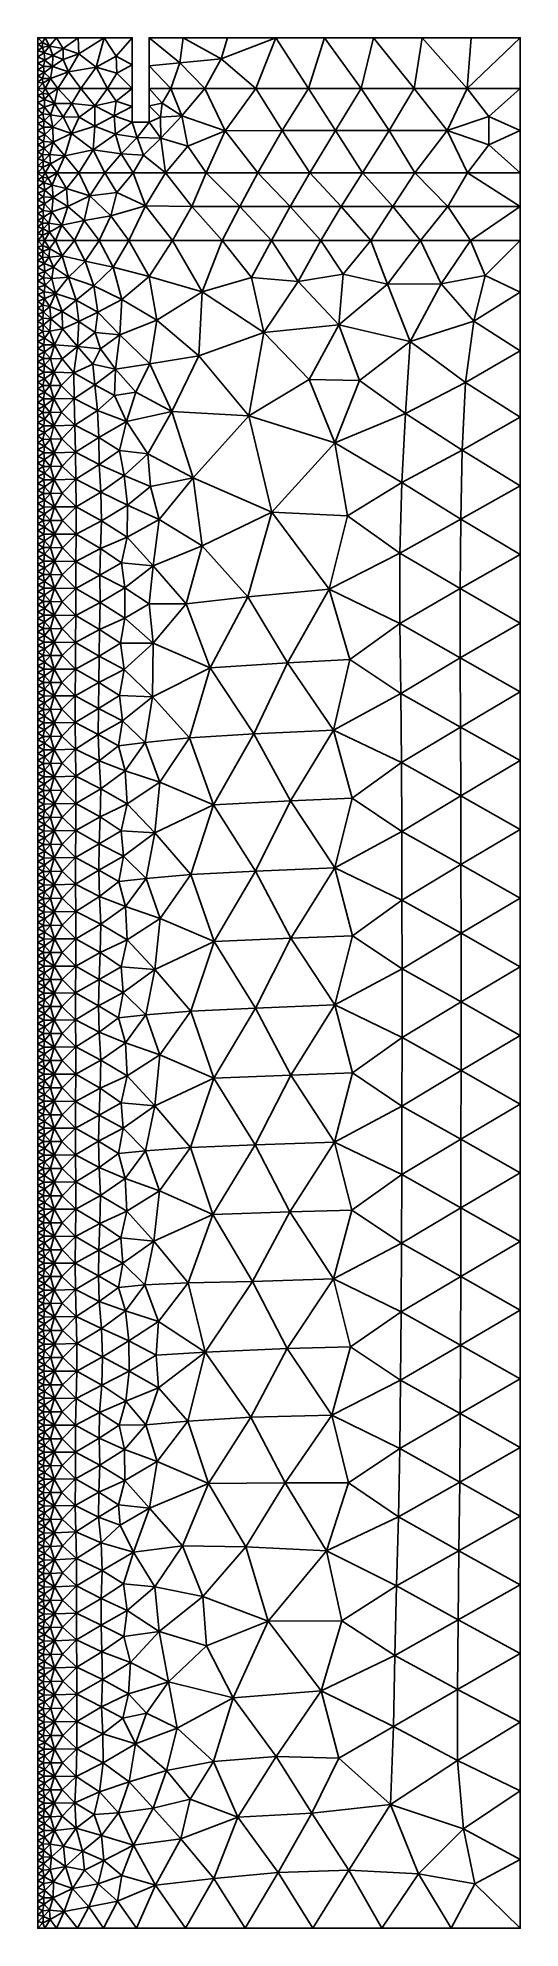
# Model space of a CAD drawing. Header units: metres. Extents: x 1 to 72, y -280 to 0.
import ezdxf

# ---------------------------------------------------------------- set-up
doc = ezdxf.new("R2010")
doc.units = ezdxf.units.M

msp = doc.modelspace()

# ---------------------------------------------------------------- linework, layer by layer
at = {"layer": 'layer', "color": 0}
for points in [[(1, 0), (1, -0.9375), (1.69765, -0.71181)], [(2.07277, 0), (1, 0), (1.69765, -0.71181)], [(2.73909, -1.22739), (2.07277, 0), (1.69765, -0.71181)], [(3.79344, 0), (2.07277, 0), (2.73909, -1.22739)], [(4.76298, -1.56992), (3.79344, 0), (2.73909, -1.22739)], [(6.97285, 0), (3.79344, 0), (4.76298, -1.56992)], [(6.97285, 0), (4.76298, -1.56992), (7.08224, -2.36411)], [(10.8201, 0), (6.97285, 0), (7.08224, -2.36411)], [(9.63939, -4.33624), (10.8201, 0), (7.08224, -2.36411)], [(12.6349, -2.71457), (10.8201, 0), (9.63939, -4.33624)], [(15, 0), (10.8201, 0), (12.6349, -2.71457)], [(15, -4.01767), (15, 0), (12.6349, -2.71457)], [(17.5, 0), (17.5, -4.1617), (22.0404, -3.71343)], [(22.5658, 0), (17.5, 0), (22.0404, -3.71343)], [(28.1859, -3.11889), (22.5658, 0), (22.0404, -3.71343)], [(29.1092, 0), (22.5658, 0), (28.1859, -3.11889)], [(36.3006, 0), (29.1092, 0), (28.1859, -3.11889)], [(28.1859, -3.11889), (33.3286, -7.5), (36.3006, 0)], [(33.3286, -7.5), (41.1229, -7.5), (36.3006, 0)], [(43.507, 0), (36.3006, 0), (41.1229, -7.5)], [(41.1229, -7.5), (48.9431, -7.5), (43.507, 0)], [(50.7376, 0), (43.507, 0), (48.9431, -7.5)], [(48.9431, -7.5), (56.7906, -7.5), (50.7376, 0)], [(57.9893, 0), (50.7376, 0), (56.7906, -7.5)], [(56.7906, -7.5), (64.6453, -7.5), (57.9893, 0)], [(65.2446, 0), (57.9893, 0), (64.6453, -7.5)], [(64.6453, -7.5), (72.5, -7.5), (72.5, 0)], [(72.5, 0), (65.2446, 0), (64.6453, -7.5)], [(1.69765, -0.71181), (1, -0.9375), (1.67637, -1.39417)], [(1, -0.9375), (1, -1.875), (1.67637, -1.39417)], [(1.67637, -1.39417), (1, -1.875), (1.94608, -2.2124)], [(1, -1.875), (1, -2.8125), (1.94608, -2.2124)], [(1.94608, -2.2124), (1, -2.8125), (2.02923, -3.31745)], [(1.69765, -0.71181), (1.67637, -1.39417), (2.73909, -1.22739)], [(1.67637, -1.39417), (1.94608, -2.2124), (2.73909, -1.22739)], [(2.73909, -1.22739), (1.94608, -2.2124), (3.23296, -2.63935)], [(1.94608, -2.2124), (2.02923, -3.31745), (3.23296, -2.63935)], [(3.23296, -2.63935), (2.02923, -3.31745), (3.17179, -4.24133)], [(4.76298, -1.56992), (2.73909, -1.22739), (3.23296, -2.63935)], [(3.23296, -2.63935), (3.17179, -4.24133), (4.75731, -3.18868)], [(4.75731, -3.18868), (4.76298, -1.56992), (3.23296, -2.63935)], [(7.08224, -2.36411), (4.76298, -1.56992), (4.75731, -3.18868)], [(5.55144, -5.02421), (7.08224, -2.36411), (4.75731, -3.18868)], [(5.55144, -5.02421), (9.63939, -4.33624), (7.08224, -2.36411)], [(12.7179, -5.2137), (12.6349, -2.71457), (9.63939, -4.33624)], [(12.7179, -5.2137), (15, -4.01767), (12.6349, -2.71457)], [(1, -2.8125), (1, -3.75), (2.02923, -3.31745)], [(2.02923, -3.31745), (1, -3.75), (1.82634, -4.23207)], [(1, -3.75), (1, -4.6875), (1.82634, -4.23207)], [(1.82634, -4.23207), (1, -4.6875), (1.93213, -5.14124)], [(1, -4.6875), (1, -5.625), (1.93213, -5.14124)], [(1.93213, -5.14124), (1, -5.625), (1.7115, -6.01899)], [(1.93213, -5.14124), (1.7115, -6.01899), (2.88378, -6.02569)], [(2.02923, -3.31745), (1.82634, -4.23207), (3.17179, -4.24133)], [(1.82634, -4.23207), (1.93213, -5.14124), (3.17179, -4.24133)], [(3.17179, -4.24133), (1.93213, -5.14124), (2.88378, -6.02569)], [(2.88378, -6.02569), (5.55144, -5.02421), (3.17179, -4.24133)], [(2.88378, -6.02569), (3.9631, -7.5), (5.55144, -5.02421)], [(3.17179, -4.24133), (5.55144, -5.02421), (4.75731, -3.18868)], [(3.9631, -7.5), (7.36363, -7.5), (5.55144, -5.02421)], [(5.55144, -5.02421), (7.36363, -7.5), (9.63939, -4.33624)], [(7.36363, -7.5), (11.3151, -7.5), (9.63939, -4.33624)], [(9.63939, -4.33624), (11.3151, -7.5), (12.7179, -5.2137)], [(11.3151, -7.5), (15, -7.5), (12.7179, -5.2137)], [(15, -7.5), (15, -4.01767), (12.7179, -5.2137)], [(22.0404, -3.71343), (17.5, -4.1617), (20.7198, -7.5)], [(17.5, -4.1617), (17.5, -7.5), (20.7198, -7.5)], [(20.7198, -7.5), (25.7708, -7.5), (22.0404, -3.71343)], [(22.0404, -3.71343), (25.7708, -7.5), (28.1859, -3.11889)], [(25.7708, -7.5), (33.3286, -7.5), (28.1859, -3.11889)], [(1, -5.625), (1, -6.5625), (1.7115, -6.01899)], [(1.7115, -6.01899), (1, -6.5625), (1.74206, -6.72303)], [(1, -6.5625), (1, -7.5), (1.74206, -6.72303)], [(1, -7.5), (2.11502, -7.5), (1.74206, -6.72303)], [(1, -7.5), (1, -8.54167), (1.74935, -8.21847)], [(2.11502, -7.5), (1, -7.5), (1.74935, -8.21847)], [(1.74935, -8.21847), (1, -8.54167), (1.97925, -9.13195)], [(1.7115, -6.01899), (1.74206, -6.72303), (2.88378, -6.02569)], [(1.74206, -6.72303), (2.11502, -7.5), (2.88378, -6.02569)], [(2.65249, -8.41872), (2.11502, -7.5), (1.74935, -8.21847)], [(1.74935, -8.21847), (1.97925, -9.13195), (2.65249, -8.41872)], [(2.11502, -7.5), (3.9631, -7.5), (2.88378, -6.02569)], [(3.9631, -7.5), (2.11502, -7.5), (2.65249, -8.41872)], [(3.9631, -7.5), (2.65249, -8.41872), (3.46421, -9.73848)], [(6.02837, -9.71084), (3.9631, -7.5), (3.46421, -9.73848)], [(7.36363, -7.5), (3.9631, -7.5), (6.02837, -9.71084)], [(9.46393, -10.0747), (7.36363, -7.5), (6.02837, -9.71084)], [(11.3151, -7.5), (7.36363, -7.5), (9.46393, -10.0747)], [(12.6237, -9.36625), (11.3151, -7.5), (9.46393, -10.0747)], [(15, -7.5), (11.3151, -7.5), (12.6237, -9.36625)], [(15, -10.1639), (15, -7.5), (12.6237, -9.36625)], [(17.5, -7.5), (17.5, -10.0969), (19.4571, -9.68379)], [(20.7198, -7.5), (17.5, -7.5), (19.4571, -9.68379)], [(22.3537, -11.5802), (20.7198, -7.5), (19.4571, -9.68379)], [(25.7708, -7.5), (20.7198, -7.5), (22.3537, -11.5802)], [(28.7845, -13.7663), (25.7708, -7.5), (22.3537, -11.5802)], [(33.3286, -7.5), (25.7708, -7.5), (28.7845, -13.7663)], [(37.2167, -13.7522), (33.3286, -7.5), (28.7845, -13.7663)], [(41.1229, -7.5), (33.3286, -7.5), (37.2167, -13.7522)], [(45.1348, -13.7503), (41.1229, -7.5), (37.2167, -13.7522)], [(48.9431, -7.5), (41.1229, -7.5), (45.1348, -13.7503)], [(53.0917, -13.7499), (48.9431, -7.5), (45.1348, -13.7503)], [(56.7906, -7.5), (48.9431, -7.5), (53.0917, -13.7499)], [(61.6843, -13.7492), (56.7906, -7.5), (53.0917, -13.7499)], [(64.6453, -7.5), (56.7906, -7.5), (61.6843, -13.7492)], [(67.8336, -11.666), (64.6453, -7.5), (61.6843, -13.7492)], [(72.5, -7.5), (64.6453, -7.5), (67.8336, -11.666)], [(72.5, -13.75), (72.5, -7.5), (67.8336, -11.666)], [(1, -8.54167), (1, -9.58333), (1.97925, -9.13195)], [(1.97925, -9.13195), (1, -9.58333), (2.01216, -10.2895)], [(1, -9.58333), (1, -10.625), (2.01216, -10.2895)], [(2.01216, -10.2895), (1, -10.625), (1.76596, -11.2484)], [(1, -10.625), (1, -11.6667), (1.76596, -11.2484)], [(2.01216, -10.2895), (1.76596, -11.2484), (2.86933, -11.4067)], [(2.65249, -8.41872), (1.97925, -9.13195), (3.46421, -9.73848)], [(1.97925, -9.13195), (2.01216, -10.2895), (3.46421, -9.73848)], [(2.01216, -10.2895), (2.86933, -11.4067), (3.46421, -9.73848)], [(3.46421, -9.73848), (2.86933, -11.4067), (4.78483, -11.6807)], [(6.02837, -9.71084), (3.46421, -9.73848), (4.78483, -11.6807)], [(7.1382, -11.759), (6.02837, -9.71084), (4.78483, -11.6807)], [(9.46393, -10.0747), (6.02837, -9.71084), (7.1382, -11.759)], [(9.46393, -10.0747), (7.1382, -11.759), (9.44071, -13.0906)], [(9.44071, -13.0906), (12.3398, -11.5814), (9.46393, -10.0747)], [(12.3398, -11.5814), (12.6237, -9.36625), (9.46393, -10.0747)], [(12.3398, -11.5814), (15, -10.1639), (12.6237, -9.36625)], [(15, -12.5), (15, -10.1639), (12.3398, -11.5814)], [(19.4571, -9.68379), (17.5, -10.0969), (19.2118, -11.7418)], [(17.5, -10.0969), (17.5, -12.5), (19.2118, -11.7418)], [(19.4571, -9.68379), (19.2118, -11.7418), (22.3537, -11.5802)], [(1.76596, -11.2484), (1, -11.6667), (1.95457, -12.2506)], [(1, -11.6667), (1, -12.7083), (1.95457, -12.2506)], [(1.95457, -12.2506), (1, -12.7083), (1.84659, -13.248)], [(1, -12.7083), (1, -13.75), (1.84659, -13.248)], [(1.84659, -13.248), (1, -13.75), (2.03421, -14.3038)], [(1, -13.75), (1, -14.7917), (2.03421, -14.3038)], [(1.76596, -11.2484), (1.95457, -12.2506), (2.86933, -11.4067)], [(1.95457, -12.2506), (1.84659, -13.248), (3.24915, -13.2233)], [(1.84659, -13.248), (2.03421, -14.3038), (3.24915, -13.2233)], [(2.86933, -11.4067), (1.95457, -12.2506), (3.24915, -13.2233)], [(3.24915, -13.2233), (2.03421, -14.3038), (3.26611, -15.4562)], [(2.86933, -11.4067), (3.24915, -13.2233), (4.78483, -11.6807)], [(4.78483, -11.6807), (3.24915, -13.2233), (6.00965, -14.1908)], [(3.24915, -13.2233), (3.26611, -15.4562), (6.00965, -14.1908)], [(7.1382, -11.759), (4.78483, -11.6807), (6.00965, -14.1908)], [(6.00965, -14.1908), (9.44071, -13.0906), (7.1382, -11.759)], [(6.00965, -14.1908), (9.18992, -16.6034), (9.44071, -13.0906)], [(12.5107, -14.2929), (9.44071, -13.0906), (9.18992, -16.6034)], [(12.5107, -14.2929), (12.3398, -11.5814), (9.44071, -13.0906)], [(15, -12.5), (12.3398, -11.5814), (12.5107, -14.2929)], [(15.7164, -14.7808), (15, -12.5), (12.5107, -14.2929)], [(17.5, -12.5), (15, -12.5), (15.7164, -14.7808)], [(17.5, -12.5), (15.7164, -14.7808), (19.2377, -14.8549)], [(19.2118, -11.7418), (17.5, -12.5), (19.2377, -14.8549)], [(19.2118, -11.7418), (19.2377, -14.8549), (22.3537, -11.5802)], [(19.2377, -14.8549), (23.2495, -16.0403), (22.3537, -11.5802)], [(23.2495, -16.0403), (28.7845, -13.7663), (22.3537, -11.5802)], [(23.2495, -16.0403), (25.965, -20), (28.7845, -13.7663)], [(25.965, -20), (33.5912, -20), (28.7845, -13.7663)], [(28.7845, -13.7663), (33.5912, -20), (37.2167, -13.7522)], [(33.5912, -20), (41.3331, -20), (37.2167, -13.7522)], [(37.2167, -13.7522), (41.3331, -20), (45.1348, -13.7503)], [(41.3331, -20), (49.1015, -20), (45.1348, -13.7503)], [(45.1348, -13.7503), (49.1015, -20), (53.0917, -13.7499)], [(49.1015, -20), (56.8965, -20), (53.0917, -13.7499)], [(53.0917, -13.7499), (56.8965, -20), (61.6843, -13.7492)], [(56.8965, -20), (64.6983, -20), (61.6843, -13.7492)], [(67.8432, -15.833), (67.8336, -11.666), (61.6843, -13.7492)], [(61.6843, -13.7492), (64.6983, -20), (67.8432, -15.833)], [(67.8432, -15.833), (72.5, -13.75), (67.8336, -11.666)], [(72.5, -20), (72.5, -13.75), (67.8432, -15.833)], [(2.03421, -14.3038), (1, -14.7917), (1.84667, -15.3489)], [(1, -14.7917), (1, -15.8333), (1.84667, -15.3489)], [(1.84667, -15.3489), (1, -15.8333), (1.93533, -16.3516)], [(1, -15.8333), (1, -16.875), (1.93533, -16.3516)], [(1.93533, -16.3516), (1, -16.875), (1.7162, -17.3277)], [(1.93533, -16.3516), (1.7162, -17.3277), (2.78235, -17.2611)], [(2.03421, -14.3038), (1.84667, -15.3489), (3.26611, -15.4562)], [(1.84667, -15.3489), (1.93533, -16.3516), (3.26611, -15.4562)], [(3.26611, -15.4562), (1.93533, -16.3516), (2.78235, -17.2611)], [(2.78235, -17.2611), (5.00931, -17.4583), (3.26611, -15.4562)], [(5.00931, -17.4583), (6.00965, -14.1908), (3.26611, -15.4562)], [(5.00931, -17.4583), (9.18992, -16.6034), (6.00965, -14.1908)], [(5.00931, -17.4583), (7.06398, -20), (9.18992, -16.6034)], [(7.06398, -20), (10.9368, -20), (9.18992, -16.6034)], [(9.18992, -16.6034), (13.3577, -17.1754), (12.5107, -14.2929)], [(9.18992, -16.6034), (10.9368, -20), (13.3577, -17.1754)], [(15.7164, -14.7808), (12.5107, -14.2929), (13.3577, -17.1754)], [(13.3577, -17.1754), (16.67, -17.3626), (15.7164, -14.7808)], [(16.67, -17.3626), (19.2377, -14.8549), (15.7164, -14.7808)], [(16.67, -17.3626), (19.9067, -20), (19.2377, -14.8549)], [(19.9067, -20), (23.2495, -16.0403), (19.2377, -14.8549)], [(19.9067, -20), (25.965, -20), (23.2495, -16.0403)], [(64.6983, -20), (72.5, -20), (67.8432, -15.833)], [(1, -16.875), (1, -17.9167), (1.7162, -17.3277)], [(1.7162, -17.3277), (1, -17.9167), (1.86008, -18.2227)], [(1, -17.9167), (1, -18.9583), (1.86008, -18.2227)], [(1.86008, -18.2227), (1, -18.9583), (1.76571, -19.1756)], [(1, -18.9583), (1, -20), (1.76571, -19.1756)], [(1, -20), (2.07229, -20), (1.76571, -19.1756)], [(1.7162, -17.3277), (1.86008, -18.2227), (2.78235, -17.2611)], [(1.86008, -18.2227), (1.76571, -19.1756), (2.89221, -18.6882)], [(1.76571, -19.1756), (2.07229, -20), (2.89221, -18.6882)], [(2.78235, -17.2611), (1.86008, -18.2227), (2.89221, -18.6882)], [(2.07229, -20), (3.85827, -20), (2.89221, -18.6882)], [(2.89221, -18.6882), (5.00931, -17.4583), (2.78235, -17.2611)], [(2.89221, -18.6882), (3.85827, -20), (5.00931, -17.4583)], [(3.85827, -20), (7.06398, -20), (5.00931, -17.4583)], [(10.9368, -20), (15.1212, -20), (13.3577, -17.1754)], [(13.3577, -17.1754), (15.1212, -20), (16.67, -17.3626)], [(15.1212, -20), (19.9067, -20), (16.67, -17.3626)], [(1, -20), (1, -21), (1.70242, -20.6521)], [(2.07229, -20), (1, -20), (1.70242, -20.6521)], [(1.70242, -20.6521), (1, -21), (1.90279, -21.4727)], [(1, -21), (1, -22), (1.90279, -21.4727)], [(1.90279, -21.4727), (1, -22), (2.0301, -22.5871)], [(1, -22), (1, -23), (2.0301, -22.5871)], [(2.537, -20.7878), (2.07229, -20), (1.70242, -20.6521)], [(1.70242, -20.6521), (1.90279, -21.4727), (2.537, -20.7878)], [(2.537, -20.7878), (1.90279, -21.4727), (3.1464, -21.8059)], [(1.90279, -21.4727), (2.0301, -22.5871), (3.1464, -21.8059)], [(2.0301, -22.5871), (3.26846, -23.6669), (3.1464, -21.8059)], [(3.85827, -20), (2.07229, -20), (2.537, -20.7878)], [(3.85827, -20), (2.537, -20.7878), (3.1464, -21.8059)], [(5.25767, -22.3087), (3.85827, -20), (3.1464, -21.8059)], [(5.25767, -22.3087), (3.1464, -21.8059), (3.26846, -23.6669)], [(5.46866, -24.9938), (5.25767, -22.3087), (3.26846, -23.6669)], [(7.06398, -20), (3.85827, -20), (5.25767, -22.3087)], [(8.73445, -23.3859), (7.06398, -20), (5.25767, -22.3087)], [(8.73445, -23.3859), (5.25767, -22.3087), (5.46866, -24.9938)], [(10.9368, -20), (7.06398, -20), (8.73445, -23.3859)], [(12.72, -22.9339), (10.9368, -20), (8.73445, -23.3859)], [(15.1212, -20), (10.9368, -20), (12.72, -22.9339)], [(16.983, -24.9001), (15.1212, -20), (12.72, -22.9339)], [(19.9067, -20), (15.1212, -20), (16.983, -24.9001)], [(23.8518, -24.9829), (19.9067, -20), (16.983, -24.9001)], [(25.965, -20), (19.9067, -20), (23.8518, -24.9829)], [(30.961, -24.997), (25.965, -20), (23.8518, -24.9829)], [(33.5912, -20), (25.965, -20), (30.961, -24.997)], [(38.4103, -24.9994), (33.5912, -20), (30.961, -24.997)], [(41.3331, -20), (33.5912, -20), (38.4103, -24.9994)], [(45.9643, -24.9998), (41.3331, -20), (38.4103, -24.9994)], [(49.1015, -20), (41.3331, -20), (45.9643, -24.9998)], [(53.6301, -24.9999), (49.1015, -20), (45.9643, -24.9998)], [(56.8965, -20), (49.1015, -20), (53.6301, -24.9999)], [(61.7596, -24.9999), (56.8965, -20), (53.6301, -24.9999)], [(64.6983, -20), (56.8965, -20), (61.7596, -24.9999)], [(72.5, -25), (64.6983, -20), (61.7596, -24.9999)], [(72.5, -25), (72.5, -20), (64.6983, -20)], [(2.0301, -22.5871), (1, -23), (1.86096, -23.572)], [(1, -23), (1, -24), (1.86096, -23.572)], [(1.86096, -23.572), (1, -24), (2.00231, -24.6035)], [(1, -24), (1, -25), (2.00231, -24.6035)], [(2.00231, -24.6035), (1, -25), (1.792, -25.5883)], [(1, -25), (1, -26), (1.792, -25.5883)], [(2.00231, -24.6035), (1.792, -25.5883), (3.08801, -25.7936)], [(2.0301, -22.5871), (1.86096, -23.572), (3.26846, -23.6669)], [(1.86096, -23.572), (2.00231, -24.6035), (3.26846, -23.6669)], [(3.26846, -23.6669), (2.00231, -24.6035), (3.08801, -25.7936)], [(3.26846, -23.6669), (3.08801, -25.7936), (5.46866, -24.9938)], [(4.54677, -27.7268), (5.46866, -24.9938), (3.08801, -25.7936)], [(4.54677, -27.7268), (7.85899, -27.0813), (5.46866, -24.9938)], [(5.46866, -24.9938), (7.85899, -27.0813), (8.73445, -23.3859)], [(7.85899, -27.0813), (11.8164, -26.3835), (8.73445, -23.3859)], [(12.72, -22.9339), (8.73445, -23.3859), (11.8164, -26.3835)], [(11.8164, -26.3835), (16.983, -24.9001), (12.72, -22.9339)], [(11.8164, -26.3835), (14.4762, -30), (16.983, -24.9001)], [(14.4762, -30), (20.9831, -30), (16.983, -24.9001)], [(16.983, -24.9001), (20.9831, -30), (23.8518, -24.9829)], [(20.9831, -30), (28.3099, -30), (23.8518, -24.9829)], [(23.8518, -24.9829), (28.3099, -30), (30.961, -24.997)], [(28.3099, -30), (35.6374, -30), (30.961, -24.997)], [(30.961, -24.997), (35.6374, -30), (38.4103, -24.9994)], [(35.6374, -30), (42.9744, -30), (38.4103, -24.9994)], [(38.4103, -24.9994), (42.9744, -30), (45.9643, -24.9998)], [(42.9744, -30), (50.3366, -30), (45.9643, -24.9998)], [(45.9643, -24.9998), (50.3366, -30), (53.6301, -24.9999)], [(50.3366, -30), (57.7219, -30), (53.6301, -24.9999)], [(53.6301, -24.9999), (57.7219, -30), (61.7596, -24.9999)], [(57.7219, -30), (65.1109, -30), (61.7596, -24.9999)], [(65.1109, -30), (72.5, -25), (61.7596, -24.9999)], [(72.5, -30), (72.5, -25), (65.1109, -30)], [(1.792, -25.5883), (1, -26), (1.86088, -26.5459)], [(1, -26), (1, -27), (1.86088, -26.5459)], [(1.86088, -26.5459), (1, -27), (1.65589, -27.4594)], [(1, -27), (1, -28), (1.65589, -27.4594)], [(1.65589, -27.4594), (1, -28), (1.78435, -28.3164)], [(1, -28), (1, -29), (1.78435, -28.3164)], [(1.86088, -26.5459), (1.65589, -27.4594), (2.62026, -27.4365)], [(1.65589, -27.4594), (1.78435, -28.3164), (2.62026, -27.4365)], [(2.62026, -27.4365), (1.78435, -28.3164), (2.71512, -28.7832)], [(1.792, -25.5883), (1.86088, -26.5459), (3.08801, -25.7936)], [(3.08801, -25.7936), (1.86088, -26.5459), (2.62026, -27.4365)], [(2.62026, -27.4365), (4.54677, -27.7268), (3.08801, -25.7936)], [(2.71512, -28.7832), (4.54677, -27.7268), (2.62026, -27.4365)], [(2.71512, -28.7832), (3.61147, -30), (4.54677, -27.7268)], [(3.61147, -30), (6.45523, -30), (4.54677, -27.7268)], [(4.54677, -27.7268), (6.45523, -30), (7.85899, -27.0813)], [(6.45523, -30), (10.1165, -30), (7.85899, -27.0813)], [(7.85899, -27.0813), (10.1165, -30), (11.8164, -26.3835)], [(10.1165, -30), (14.4762, -30), (11.8164, -26.3835)], [(1.78435, -28.3164), (1, -29), (1.70398, -29.2199)], [(1, -29), (1, -30), (1.70398, -29.2199)], [(1, -30), (2.00967, -30), (1.70398, -29.2199)], [(1, -30), (1, -31), (1.71376, -30.773)], [(2.00967, -30), (1, -30), (1.71376, -30.773)], [(1.71376, -30.773), (1, -31), (1.80998, -31.6642)], [(1.78435, -28.3164), (1.70398, -29.2199), (2.71512, -28.7832)], [(1.70398, -29.2199), (2.00967, -30), (2.71512, -28.7832)], [(2.74916, -31.2006), (2.00967, -30), (1.71376, -30.773)], [(1.71376, -30.773), (1.80998, -31.6642), (2.74916, -31.2006)], [(2.00967, -30), (3.61147, -30), (2.71512, -28.7832)], [(3.61147, -30), (2.00967, -30), (2.74916, -31.2006)], [(4.63684, -32.313), (3.61147, -30), (2.74916, -31.2006)], [(6.45523, -30), (3.61147, -30), (4.63684, -32.313)], [(8.04414, -33.0787), (6.45523, -30), (4.63684, -32.313)], [(10.1165, -30), (6.45523, -30), (8.04414, -33.0787)], [(12.16, -33.9823), (10.1165, -30), (8.04414, -33.0787)], [(14.4762, -30), (10.1165, -30), (12.16, -33.9823)], [(17.5165, -35.3624), (14.4762, -30), (12.16, -33.9823)], [(20.9831, -30), (14.4762, -30), (17.5165, -35.3624)], [(25.3596, -37.6332), (20.9831, -30), (17.5165, -35.3624)], [(28.3099, -30), (20.9831, -30), (25.3596, -37.6332)], [(32.6785, -35.48), (28.3099, -30), (25.3596, -37.6332)], [(35.6374, -30), (28.3099, -30), (32.6785, -35.48)], [(39.6087, -36.1147), (35.6374, -30), (32.6785, -35.48)], [(42.9744, -30), (35.6374, -30), (39.6087, -36.1147)], [(46.2675, -35.0313), (42.9744, -30), (39.6087, -36.1147)], [(50.3366, -30), (42.9744, -30), (46.2675, -35.0313)], [(52.8208, -36.4998), (50.3366, -30), (46.2675, -35.0313)], [(57.7219, -30), (50.3366, -30), (52.8208, -36.4998)], [(60.7958, -36.4461), (57.7219, -30), (52.8208, -36.4998)], [(65.1109, -30), (57.7219, -30), (60.7958, -36.4461)], [(67.3045, -35.2222), (65.1109, -30), (60.7958, -36.4461)], [(72.5, -30), (65.1109, -30), (67.3045, -35.2222)], [(72.5, -37.6991), (72.5, -30), (67.3045, -35.2222)], [(1, -31), (1, -32), (1.80998, -31.6642)], [(1.80998, -31.6642), (1, -32), (1.69467, -32.5175)], [(1, -32), (1, -33), (1.69467, -32.5175)], [(1.69467, -32.5175), (1, -33), (1.96011, -33.4338)], [(1, -33), (1, -34), (1.96011, -33.4338)], [(1.96011, -33.4338), (1, -34), (2.03431, -34.6087)], [(1.80998, -31.6642), (1.69467, -32.5175), (2.70107, -32.5009)], [(1.69467, -32.5175), (1.96011, -33.4338), (2.70107, -32.5009)], [(2.74916, -31.2006), (1.80998, -31.6642), (2.70107, -32.5009)], [(1.96011, -33.4338), (3.32846, -33.9874), (2.70107, -32.5009)], [(1.96011, -33.4338), (2.03431, -34.6087), (3.32846, -33.9874)], [(4.63684, -32.313), (2.74916, -31.2006), (2.70107, -32.5009)], [(4.63684, -32.313), (2.70107, -32.5009), (3.32846, -33.9874)], [(5.5464, -35.4674), (4.63684, -32.313), (3.32846, -33.9874)], [(8.04414, -33.0787), (4.63684, -32.313), (5.5464, -35.4674)], [(9.31927, -36.7596), (8.04414, -33.0787), (5.5464, -35.4674)], [(12.16, -33.9823), (8.04414, -33.0787), (9.31927, -36.7596)], [(1, -34), (1, -35), (2.03431, -34.6087)], [(2.03431, -34.6087), (1, -35), (1.83818, -35.5765)], [(1, -35), (1, -36), (1.83818, -35.5765)], [(1.83818, -35.5765), (1, -36), (2.077, -36.6238)], [(1, -36), (1, -37), (2.077, -36.6238)], [(2.03431, -34.6087), (1.83818, -35.5765), (3.07538, -35.6741)], [(1.83818, -35.5765), (2.077, -36.6238), (3.07538, -35.6741)], [(3.32846, -33.9874), (2.03431, -34.6087), (3.07538, -35.6741)], [(3.07538, -35.6741), (2.077, -36.6238), (3.60427, -37.8859)], [(3.32846, -33.9874), (3.07538, -35.6741), (5.5464, -35.4674)], [(3.07538, -35.6741), (3.60427, -37.8859), (5.5464, -35.4674)], [(5.5464, -35.4674), (3.60427, -37.8859), (6.70471, -38.8355)], [(9.31927, -36.7596), (5.5464, -35.4674), (6.70471, -38.8355)], [(13.4658, -38.7372), (12.16, -33.9823), (9.31927, -36.7596)], [(17.5165, -35.3624), (12.16, -33.9823), (13.4658, -38.7372)], [(18.6669, -41.8436), (17.5165, -35.3624), (13.4658, -38.7372)], [(25.3596, -37.6332), (17.5165, -35.3624), (18.6669, -41.8436)], [(32.6785, -35.48), (25.3596, -37.6332), (34.5044, -43.6384)], [(39.6087, -36.1147), (32.6785, -35.48), (34.5044, -43.6384)], [(45.6034, -42.5252), (39.6087, -36.1147), (34.5044, -43.6384)], [(46.2675, -35.0313), (39.6087, -36.1147), (45.6034, -42.5252)], [(52.8208, -36.4998), (46.2675, -35.0313), (45.6034, -42.5252)], [(65.6117, -41.9586), (67.3045, -35.2222), (60.7958, -36.4461)], [(65.6117, -41.9586), (72.5, -37.6991), (67.3045, -35.2222)], [(2.077, -36.6238), (1, -37), (1.94081, -37.6255)], [(1, -37), (1, -38), (1.94081, -37.6255)], [(1.94081, -37.6255), (1, -38), (2.01602, -38.6472)], [(1, -38), (1, -39), (2.01602, -38.6472)], [(2.01602, -38.6472), (1, -39), (1.73941, -39.6009)], [(1, -39), (1, -40), (1.73941, -39.6009)], [(2.01602, -38.6472), (1.73941, -39.6009), (2.80478, -39.7944)], [(2.077, -36.6238), (1.94081, -37.6255), (3.60427, -37.8859)], [(1.94081, -37.6255), (2.01602, -38.6472), (3.60427, -37.8859)], [(3.60427, -37.8859), (2.01602, -38.6472), (2.80478, -39.7944)], [(3.60427, -37.8859), (2.80478, -39.7944), (4.6342, -40.5315)], [(3.60427, -37.8859), (4.6342, -40.5315), (6.70471, -38.8355)], [(6.70471, -38.8355), (4.6342, -40.5315), (7.07178, -42.0392)], [(9.89606, -40.627), (9.31927, -36.7596), (6.70471, -38.8355)], [(9.89606, -40.627), (6.70471, -38.8355), (7.07178, -42.0392)], [(13.4658, -38.7372), (9.31927, -36.7596), (9.89606, -40.627)], [(13.1516, -44.0169), (13.4658, -38.7372), (9.89606, -40.627)], [(18.6669, -41.8436), (13.4658, -38.7372), (13.1516, -44.0169)], [(25.3596, -37.6332), (18.6669, -41.8436), (24.8806, -47.1065)], [(34.5044, -43.6384), (25.3596, -37.6332), (24.8806, -47.1065)], [(56.1985, -44.9876), (52.8208, -36.4998), (45.6034, -42.5252)], [(60.7958, -36.4461), (52.8208, -36.4998), (56.1985, -44.9876)], [(56.1985, -44.9876), (65.6117, -41.9586), (60.7958, -36.4461)], [(72.5, -46.3466), (72.5, -37.6991), (65.6117, -41.9586)], [(1.73941, -39.6009), (1, -40), (1.86563, -40.5923)], [(1, -40), (1, -41), (1.86563, -40.5923)], [(1.86563, -40.5923), (1, -41), (1.72989, -41.5433)], [(1, -41), (1, -42), (1.72989, -41.5433)], [(1.72989, -41.5433), (1, -42), (1.85909, -42.5133)], [(1.86563, -40.5923), (1.72989, -41.5433), (2.91054, -41.6344)], [(1.72989, -41.5433), (1.85909, -42.5133), (2.91054, -41.6344)], [(1.73941, -39.6009), (1.86563, -40.5923), (2.80478, -39.7944)], [(2.91054, -41.6344), (1.85909, -42.5133), (2.77626, -43.4353)], [(2.80478, -39.7944), (1.86563, -40.5923), (2.91054, -41.6344)], [(2.91054, -41.6344), (2.77626, -43.4353), (4.6469, -43.1118)], [(2.80478, -39.7944), (2.91054, -41.6344), (4.6342, -40.5315)], [(4.6342, -40.5315), (2.91054, -41.6344), (4.6469, -43.1118)], [(4.6342, -40.5315), (4.6469, -43.1118), (7.07178, -42.0392)], [(9.5087, -43.6355), (9.89606, -40.627), (7.07178, -42.0392)], [(13.1516, -44.0169), (9.89606, -40.627), (9.5087, -43.6355)], [(18.6669, -41.8436), (13.1516, -44.0169), (17.6178, -48.271)], [(24.8806, -47.1065), (18.6669, -41.8436), (17.6178, -48.271)], [(64.3731, -51.0346), (65.6117, -41.9586), (56.1985, -44.9876)], [(64.3731, -51.0346), (72.5, -46.3466), (65.6117, -41.9586)], [(1, -42), (1, -43), (1.85909, -42.5133)], [(1.85909, -42.5133), (1, -43), (1.72614, -43.4817)], [(1, -43), (1, -44), (1.72614, -43.4817)], [(1.72614, -43.4817), (1, -44), (1.98007, -44.4759)], [(1, -44), (1, -45), (1.98007, -44.4759)], [(1.98007, -44.4759), (1, -45), (1.89492, -45.4833)], [(1.85909, -42.5133), (1.72614, -43.4817), (2.77626, -43.4353)], [(1.72614, -43.4817), (1.98007, -44.4759), (2.77626, -43.4353)], [(1.98007, -44.4759), (1.89492, -45.4833), (3.47236, -45.4641)], [(2.77626, -43.4353), (1.98007, -44.4759), (3.47236, -45.4641)], [(2.77626, -43.4353), (3.47236, -45.4641), (4.6469, -43.1118)], [(4.6469, -43.1118), (3.47236, -45.4641), (6.90949, -45.7144)], [(7.07178, -42.0392), (4.6469, -43.1118), (6.90949, -45.7144)], [(7.07178, -42.0392), (6.90949, -45.7144), (9.5087, -43.6355)], [(9.5087, -43.6355), (6.90949, -45.7144), (10.303, -46.0919)], [(13.1516, -44.0169), (9.5087, -43.6355), (10.303, -46.0919)], [(12.525, -49.0637), (13.1516, -44.0169), (10.303, -46.0919)], [(17.6178, -48.271), (13.1516, -44.0169), (12.525, -49.0637)], [(34.5044, -43.6384), (24.8806, -47.1065), (32.3025, -56.0074)], [(41.1992, -50.5906), (34.5044, -43.6384), (32.3025, -56.0074)], [(45.6034, -42.5252), (34.5044, -43.6384), (41.1992, -50.5906)], [(48.6874, -50.7562), (45.6034, -42.5252), (41.1992, -50.5906)], [(56.1985, -44.9876), (45.6034, -42.5252), (48.6874, -50.7562)], [(1, -45), (1, -46), (1.89492, -45.4833)], [(1.89492, -45.4833), (1, -46), (2.0075, -46.4887)], [(1, -46), (1, -47), (2.0075, -46.4887)], [(2.0075, -46.4887), (1, -47), (1.77958, -47.4961)], [(1, -47), (1, -48), (1.77958, -47.4961)], [(1.77958, -47.4961), (1, -48), (1.98973, -48.5026)], [(2.0075, -46.4887), (1.77958, -47.4961), (2.8876, -47.4967)], [(1.77958, -47.4961), (1.98973, -48.5026), (2.8876, -47.4967)], [(1.89492, -45.4833), (2.0075, -46.4887), (3.47236, -45.4641)], [(2.8876, -47.4967), (1.98973, -48.5026), (3.38804, -49.5213)], [(3.47236, -45.4641), (2.0075, -46.4887), (2.8876, -47.4967)], [(3.47236, -45.4641), (2.8876, -47.4967), (4.62132, -47.5538)], [(2.8876, -47.4967), (3.38804, -49.5213), (4.62132, -47.5538)], [(4.62132, -47.5538), (3.38804, -49.5213), (6.36728, -49.6249)], [(3.47236, -45.4641), (4.62132, -47.5538), (6.90949, -45.7144)], [(6.90949, -45.7144), (4.62132, -47.5538), (6.36728, -49.6249)], [(6.90949, -45.7144), (6.36728, -49.6249), (9.14936, -48.3516)], [(6.90949, -45.7144), (9.14936, -48.3516), (10.303, -46.0919)], [(12.525, -49.0637), (10.303, -46.0919), (9.14936, -48.3516)], [(24.8806, -47.1065), (17.6178, -48.271), (20.8425, -55.3439)], [(32.3025, -56.0074), (24.8806, -47.1065), (20.8425, -55.3439)], [(55.5189, -55.6242), (56.1985, -44.9876), (48.6874, -50.7562)], [(55.5189, -55.6242), (64.3731, -51.0346), (56.1985, -44.9876)], [(72.5, -56.2047), (72.5, -46.3466), (64.3731, -51.0346)], [(1, -48), (1, -49), (1.98973, -48.5026)], [(1.98973, -48.5026), (1, -49), (1.87422, -49.5045)], [(1, -49), (1, -50), (1.87422, -49.5045)], [(1.87422, -49.5045), (1, -50), (1.9792, -50.5031)], [(1, -50), (1, -51), (1.9792, -50.5031)], [(1.98973, -48.5026), (1.87422, -49.5045), (3.38804, -49.5213)], [(1.87422, -49.5045), (1.9792, -50.5031), (3.38804, -49.5213)], [(3.38804, -49.5213), (1.9792, -50.5031), (2.83939, -51.4976)], [(3.38804, -49.5213), (2.83939, -51.4976), (4.4866, -51.507)], [(3.38804, -49.5213), (4.4866, -51.507), (6.36728, -49.6249)], [(6.36728, -49.6249), (4.4866, -51.507), (6.38347, -53.4287)], [(9.14936, -48.3516), (6.36728, -49.6249), (9.46803, -51.4194)], [(6.36728, -49.6249), (6.38347, -53.4287), (9.46803, -51.4194)], [(9.46803, -51.4194), (12.525, -49.0637), (9.14936, -48.3516)], [(12.525, -49.0637), (9.46803, -51.4194), (12.3452, -52.9838)], [(15.5306, -52.4739), (12.525, -49.0637), (12.3452, -52.9838)], [(17.6178, -48.271), (12.525, -49.0637), (15.5306, -52.4739)], [(20.8425, -55.3439), (17.6178, -48.271), (15.5306, -52.4739)], [(1.9792, -50.5031), (1, -51), (1.7618, -51.4984)], [(1, -51), (1, -52), (1.7618, -51.4984)], [(1.7618, -51.4984), (1, -52), (1.97486, -52.4943)], [(1, -52), (1, -53), (1.97486, -52.4943)], [(1.97486, -52.4943), (1, -53), (1.86745, -53.4923)], [(1, -53), (1, -54), (1.86745, -53.4923)], [(1.9792, -50.5031), (1.7618, -51.4984), (2.83939, -51.4976)], [(1.7618, -51.4984), (1.97486, -52.4943), (2.83939, -51.4976)], [(1.97486, -52.4943), (1.86745, -53.4923), (3.36922, -53.4781)], [(2.83939, -51.4976), (1.97486, -52.4943), (3.36922, -53.4781)], [(2.83939, -51.4976), (3.36922, -53.4781), (4.4866, -51.507)], [(4.4866, -51.507), (3.36922, -53.4781), (6.38347, -53.4287)], [(9.46803, -51.4194), (6.38347, -53.4287), (9.83703, -55.2049)], [(9.46803, -51.4194), (9.83703, -55.2049), (12.3452, -52.9838)], [(12.3452, -52.9838), (9.83703, -55.2049), (14.1721, -56.8504)], [(14.1721, -56.8504), (15.5306, -52.4739), (12.3452, -52.9838)], [(20.8425, -55.3439), (15.5306, -52.4739), (14.1721, -56.8504)], [(45.0257, -59.9898), (41.1992, -50.5906), (32.3025, -56.0074)], [(45.0257, -59.9898), (48.6874, -50.7562), (41.1992, -50.5906)], [(45.0257, -59.9898), (55.5189, -55.6242), (48.6874, -50.7562)], [(63.9178, -61.0674), (64.3731, -51.0346), (55.5189, -55.6242)], [(63.9178, -61.0674), (72.5, -56.2047), (64.3731, -51.0346)], [(1.86745, -53.4923), (1, -54), (1.97677, -54.4892)], [(1, -54), (1, -55), (1.97677, -54.4892)], [(1.97677, -54.4892), (1, -55), (1.76451, -55.4899)], [(1, -55), (1, -56), (1.76451, -55.4899)], [(1.76451, -55.4899), (1, -56), (1.98294, -56.4843)], [(1, -56), (1, -57), (1.98294, -56.4843)], [(1.97677, -54.4892), (1.76451, -55.4899), (2.84685, -55.4742)], [(1.76451, -55.4899), (1.98294, -56.4843), (2.84685, -55.4742)], [(1.86745, -53.4923), (1.97677, -54.4892), (3.36922, -53.4781)], [(3.36922, -53.4781), (1.97677, -54.4892), (2.84685, -55.4742)], [(2.84685, -55.4742), (1.98294, -56.4843), (3.39865, -57.4544)], [(3.36922, -53.4781), (2.84685, -55.4742), (4.51415, -55.4412)], [(2.84685, -55.4742), (3.39865, -57.4544), (4.51415, -55.4412)], [(3.36922, -53.4781), (4.51415, -55.4412), (6.38347, -53.4287)], [(4.51415, -55.4412), (3.39865, -57.4544), (6.49372, -57.3595)], [(6.38347, -53.4287), (4.51415, -55.4412), (6.49372, -57.3595)], [(6.38347, -53.4287), (6.49372, -57.3595), (9.83703, -55.2049)], [(9.83703, -55.2049), (6.49372, -57.3595), (10.0625, -59.1914)], [(9.83703, -55.2049), (10.0625, -59.1914), (14.1721, -56.8504)], [(17.2982, -61.6275), (20.8425, -55.3439), (14.1721, -56.8504)], [(24.042, -65.1742), (20.8425, -55.3439), (17.2982, -61.6275)], [(32.3025, -56.0074), (20.8425, -55.3439), (24.042, -65.1742)], [(54.9411, -65.8582), (55.5189, -55.6242), (45.0257, -59.9898)], [(54.9411, -65.8582), (63.9178, -61.0674), (55.5189, -55.6242)], [(1.98294, -56.4843), (1, -57), (1.87681, -57.4852)], [(1, -57), (1, -58), (1.87681, -57.4852)], [(1.87681, -57.4852), (1, -58), (1.98758, -58.4831)], [(1, -58), (1, -59), (1.98758, -58.4831)], [(1.98758, -58.4831), (1, -59), (1.77223, -59.4878)], [(1.98758, -58.4831), (1.77223, -59.4878), (2.86714, -59.4679)], [(1.98294, -56.4843), (1.87681, -57.4852), (3.39865, -57.4544)], [(1.87681, -57.4852), (1.98758, -58.4831), (3.39865, -57.4544)], [(3.39865, -57.4544), (1.98758, -58.4831), (2.86714, -59.4679)], [(3.39865, -57.4544), (2.86714, -59.4679), (4.56375, -59.4234)], [(3.39865, -57.4544), (4.56375, -59.4234), (6.49372, -57.3595)], [(6.49372, -57.3595), (4.56375, -59.4234), (6.56947, -61.3569)], [(6.49372, -57.3595), (6.56947, -61.3569), (10.0625, -59.1914)], [(14.1721, -56.8504), (10.0625, -59.1914), (13.1121, -61.1509)], [(17.2982, -61.6275), (14.1721, -56.8504), (13.1121, -61.1509)], [(35.6957, -70.2375), (32.3025, -56.0074), (24.042, -65.1742)], [(35.6957, -70.2375), (45.0257, -59.9898), (32.3025, -56.0074)], [(72.5, -66.3772), (72.5, -56.2047), (63.9178, -61.0674)], [(1, -59), (1, -60), (1.77223, -59.4878)], [(1.77223, -59.4878), (1, -60), (1.9932, -60.483)], [(1, -60), (1, -61), (1.9932, -60.483)], [(1.9932, -60.483), (1, -61), (1.88547, -61.4853)], [(1, -61), (1, -62), (1.88547, -61.4853)], [(1.88547, -61.4853), (1, -62), (1.99687, -62.4843)], [(1.77223, -59.4878), (1.9932, -60.483), (2.86714, -59.4679)], [(1.9932, -60.483), (1.88547, -61.4853), (3.42572, -61.4534)], [(1.88547, -61.4853), (1.99687, -62.4843), (3.42572, -61.4534)], [(2.86714, -59.4679), (1.9932, -60.483), (3.42572, -61.4534)], [(3.42572, -61.4534), (1.99687, -62.4843), (2.88352, -63.4728)], [(2.86714, -59.4679), (3.42572, -61.4534), (4.56375, -59.4234)], [(3.42572, -61.4534), (2.88352, -63.4728), (4.60279, -63.4324)], [(4.56375, -59.4234), (3.42572, -61.4534), (6.56947, -61.3569)], [(3.42572, -61.4534), (4.60279, -63.4324), (6.56947, -61.3569)], [(6.56947, -61.3569), (4.60279, -63.4324), (6.63823, -65.3873)], [(10.0625, -59.1914), (6.56947, -61.3569), (10.1007, -63.2078)], [(6.56947, -61.3569), (6.63823, -65.3873), (10.1007, -63.2078)], [(10.0625, -59.1914), (10.1007, -63.2078), (13.1121, -61.1509)], [(13.1121, -61.1509), (10.1007, -63.2078), (13.8226, -64.8374)], [(13.8226, -64.8374), (17.2982, -61.6275), (13.1121, -61.1509)], [(46.8872, -70.8131), (45.0257, -59.9898), (35.6957, -70.2375)], [(46.8872, -70.8131), (54.9411, -65.8582), (45.0257, -59.9898)], [(63.6835, -71.293), (63.9178, -61.0674), (54.9411, -65.8582)], [(63.6835, -71.293), (72.5, -66.3772), (63.9178, -61.0674)], [(1, -62), (1, -63), (1.99687, -62.4843)], [(1.99687, -62.4843), (1, -63), (1.77841, -63.4898)], [(1, -63), (1, -64), (1.77841, -63.4898)], [(1.77841, -63.4898), (1, -64), (2.00166, -64.4868)], [(1, -64), (1, -65), (2.00166, -64.4868)], [(1.99687, -62.4843), (1.77841, -63.4898), (2.88352, -63.4728)], [(1.77841, -63.4898), (2.00166, -64.4868), (2.88352, -63.4728)], [(2.88352, -63.4728), (2.00166, -64.4868), (3.44881, -65.4653)], [(2.88352, -63.4728), (3.44881, -65.4653), (4.60279, -63.4324)], [(4.60279, -63.4324), (3.44881, -65.4653), (6.63823, -65.3873)], [(10.1007, -63.2078), (6.63823, -65.3873), (10.335, -67.2833)], [(10.1007, -63.2078), (10.335, -67.2833), (13.8226, -64.8374)], [(17.7071, -66.4491), (17.2982, -61.6275), (13.8226, -64.8374)], [(24.042, -65.1742), (17.2982, -61.6275), (17.7071, -66.4491)], [(2.00166, -64.4868), (1, -65), (1.89273, -65.4893)], [(1, -65), (1, -66), (1.89273, -65.4893)], [(1.89273, -65.4893), (1, -66), (2.0047, -66.4896)], [(1, -66), (1, -67), (2.0047, -66.4896)], [(2.0047, -66.4896), (1, -67), (1.78354, -67.4946)], [(1, -67), (1, -68), (1.78354, -67.4946)], [(2.0047, -66.4896), (1.78354, -67.4946), (2.8973, -67.4851)], [(2.00166, -64.4868), (1.89273, -65.4893), (3.44881, -65.4653)], [(1.89273, -65.4893), (2.0047, -66.4896), (3.44881, -65.4653)], [(3.44881, -65.4653), (2.0047, -66.4896), (2.8973, -67.4851)], [(3.44881, -65.4653), (2.8973, -67.4851), (4.6376, -67.4604)], [(3.44881, -65.4653), (4.6376, -67.4604), (6.63823, -65.3873)], [(6.63823, -65.3873), (4.6376, -67.4604), (6.70153, -69.4585)], [(6.63823, -65.3873), (6.70153, -69.4585), (10.335, -67.2833)], [(13.8226, -64.8374), (10.335, -67.2833), (14.2736, -69.2414)], [(17.7071, -66.4491), (13.8226, -64.8374), (14.2736, -69.2414)], [(19.0105, -71.3691), (17.7071, -66.4491), (14.2736, -69.2414)], [(24.042, -65.1742), (17.7071, -66.4491), (19.0105, -71.3691)], [(25.3571, -75.2563), (24.042, -65.1742), (19.0105, -71.3691)], [(35.6957, -70.2375), (24.042, -65.1742), (25.3571, -75.2563)], [(54.6522, -76.3256), (54.9411, -65.8582), (46.8872, -70.8131)], [(54.6522, -76.3256), (63.6835, -71.293), (54.9411, -65.8582)], [(72.5, -76.5497), (72.5, -66.3772), (63.6835, -71.293)], [(1.78354, -67.4946), (1, -68), (2.00838, -68.4944)], [(1, -68), (1, -69), (2.00838, -68.4944)], [(2.00838, -68.4944), (1, -69), (1.89814, -69.4966)], [(1, -69), (1, -70), (1.89814, -69.4966)], [(1.89814, -69.4966), (1, -70), (2.00958, -70.4979)], [(1, -70), (1, -71), (2.00958, -70.4979)], [(1.78354, -67.4946), (2.00838, -68.4944), (2.8973, -67.4851)], [(2.00838, -68.4944), (1.89814, -69.4966), (3.46653, -69.4878)], [(1.89814, -69.4966), (2.00958, -70.4979), (3.46653, -69.4878)], [(2.8973, -67.4851), (2.00838, -68.4944), (3.46653, -69.4878)], [(3.46653, -69.4878), (2.00958, -70.4979), (2.903, -71.5007)], [(2.8973, -67.4851), (3.46653, -69.4878), (4.6376, -67.4604)], [(3.46653, -69.4878), (2.903, -71.5007), (4.65304, -71.4991)], [(4.6376, -67.4604), (3.46653, -69.4878), (6.70153, -69.4585)], [(3.46653, -69.4878), (4.65304, -71.4991), (6.70153, -69.4585)], [(6.70153, -69.4585), (4.65304, -71.4991), (6.69756, -73.5341)], [(6.70153, -69.4585), (6.69756, -73.5341), (10.4315, -71.5249)], [(10.335, -67.2833), (6.70153, -69.4585), (10.4315, -71.5249)], [(10.335, -67.2833), (10.4315, -71.5249), (14.2736, -69.2414)], [(14.2736, -69.2414), (10.4315, -71.5249), (14.264, -73.9564)], [(14.2736, -69.2414), (14.264, -73.9564), (19.0105, -71.3691)], [(2.00958, -70.4979), (1, -71), (1.78555, -71.5005)], [(1, -71), (1, -72), (1.78555, -71.5005)], [(1.78555, -71.5005), (1, -72), (2.00953, -72.5024)], [(1, -72), (1, -73), (2.00953, -72.5024)], [(2.00953, -72.5024), (1, -73), (1.89804, -73.5033)], [(2.00958, -70.4979), (1.78555, -71.5005), (2.903, -71.5007)], [(1.78555, -71.5005), (2.00953, -72.5024), (2.903, -71.5007)], [(2.00953, -72.5024), (1.89804, -73.5033), (3.46662, -73.5098)], [(2.903, -71.5007), (2.00953, -72.5024), (3.46662, -73.5098)], [(2.903, -71.5007), (3.46662, -73.5098), (4.65304, -71.4991)], [(4.65304, -71.4991), (3.46662, -73.5098), (6.69756, -73.5341)], [(10.4315, -71.5249), (6.69756, -73.5341), (10.2828, -75.656)], [(10.4315, -71.5249), (10.2828, -75.656), (14.264, -73.9564)], [(19.0105, -71.3691), (14.264, -73.9564), (18.1176, -78.1974)], [(18.1176, -78.1974), (25.3571, -75.2563), (19.0105, -71.3691)], [(32.1322, -82.7963), (35.6957, -70.2375), (25.3571, -75.2563)], [(44.1753, -81.6528), (35.6957, -70.2375), (32.1322, -82.7963)], [(44.1753, -81.6528), (46.8872, -70.8131), (35.6957, -70.2375)], [(44.1753, -81.6528), (54.6522, -76.3256), (46.8872, -70.8131)], [(63.6018, -81.581), (63.6835, -71.293), (54.6522, -76.3256)], [(63.6018, -81.581), (72.5, -76.5497), (63.6835, -71.293)], [(1, -73), (1, -74), (1.89804, -73.5033)], [(1.89804, -73.5033), (1, -74), (2.0086, -74.5045)], [(1, -74), (1, -75), (2.0086, -74.5045)], [(2.0086, -74.5045), (1, -75), (1.78397, -75.504)], [(1, -75), (1, -76), (1.78397, -75.504)], [(1.78397, -75.504), (1, -76), (2.00665, -76.5062)], [(2.0086, -74.5045), (1.78397, -75.504), (2.89894, -75.5104)], [(1.78397, -75.504), (2.00665, -76.5062), (2.89894, -75.5104)], [(1.89804, -73.5033), (2.0086, -74.5045), (3.46662, -73.5098)], [(2.89894, -75.5104), (2.00665, -76.5062), (3.45745, -77.5182)], [(3.46662, -73.5098), (2.0086, -74.5045), (2.89894, -75.5104)], [(3.46662, -73.5098), (2.89894, -75.5104), (4.64261, -75.5246)], [(2.89894, -75.5104), (3.45745, -77.5182), (4.64261, -75.5246)], [(4.64261, -75.5246), (3.45745, -77.5182), (6.66009, -77.5584)], [(3.46662, -73.5098), (4.64261, -75.5246), (6.69756, -73.5341)], [(6.69756, -73.5341), (4.64261, -75.5246), (6.66009, -77.5584)], [(6.69756, -73.5341), (6.66009, -77.5584), (10.2828, -75.656)], [(14.264, -73.9564), (10.2828, -75.656), (13.3868, -77.7703)], [(14.264, -73.9564), (13.3868, -77.7703), (18.1176, -78.1974)], [(22.998, -83.8311), (25.3571, -75.2563), (18.1176, -78.1974)], [(32.1322, -82.7963), (25.3571, -75.2563), (22.998, -83.8311)], [(1, -76), (1, -77), (2.00665, -76.5062)], [(2.00665, -76.5062), (1, -77), (1.89522, -77.5057)], [(1, -77), (1, -78), (1.89522, -77.5057)], [(1.89522, -77.5057), (1, -78), (2.00574, -78.5065)], [(1, -78), (1, -79), (2.00574, -78.5065)], [(2.00665, -76.5062), (1.89522, -77.5057), (3.45745, -77.5182)], [(1.89522, -77.5057), (2.00574, -78.5065), (3.45745, -77.5182)], [(3.45745, -77.5182), (2.00574, -78.5065), (2.89454, -79.5121)], [(3.45745, -77.5182), (2.89454, -79.5121), (4.63066, -79.5302)], [(3.45745, -77.5182), (4.63066, -79.5302), (6.66009, -77.5584)], [(6.66009, -77.5584), (4.63066, -79.5302), (6.64884, -81.5584)], [(6.66009, -77.5584), (6.64884, -81.5584), (10.2065, -79.6051)], [(10.2828, -75.656), (6.66009, -77.5584), (10.2065, -79.6051)], [(10.2828, -75.656), (10.2065, -79.6051), (13.3868, -77.7703)], [(13.3868, -77.7703), (10.2065, -79.6051), (13.9207, -81.4905)], [(13.3868, -77.7703), (13.9207, -81.4905), (18.1176, -78.1974)], [(18.1176, -78.1974), (13.9207, -81.4905), (17.4832, -83.8174)], [(22.998, -83.8311), (18.1176, -78.1974), (17.4832, -83.8174)], [(54.6752, -86.76), (54.6522, -76.3256), (44.1753, -81.6528)], [(54.6752, -86.76), (63.6018, -81.581), (54.6522, -76.3256)], [(72.5, -86.7222), (72.5, -76.5497), (63.6018, -81.581)], [(2.00574, -78.5065), (1, -79), (1.78238, -79.5045)], [(1, -79), (1, -80), (1.78238, -79.5045)], [(1.78238, -79.5045), (1, -80), (2.00484, -80.5066)], [(1, -80), (1, -81), (2.00484, -80.5066)], [(2.00484, -80.5066), (1, -81), (1.89397, -81.5058)], [(1, -81), (1, -82), (1.89397, -81.5058)], [(2.00574, -78.5065), (1.78238, -79.5045), (2.89454, -79.5121)], [(1.78238, -79.5045), (2.00484, -80.5066), (2.89454, -79.5121)], [(2.00484, -80.5066), (1.89397, -81.5058), (3.45302, -81.5189)], [(2.89454, -79.5121), (2.00484, -80.5066), (3.45302, -81.5189)], [(2.89454, -79.5121), (3.45302, -81.5189), (4.63066, -79.5302)], [(4.63066, -79.5302), (3.45302, -81.5189), (6.64884, -81.5584)], [(10.2065, -79.6051), (6.64884, -81.5584), (10.2608, -83.6348)], [(10.2065, -79.6051), (10.2608, -83.6348), (13.9207, -81.4905)], [(1.89397, -81.5058), (1, -82), (2.00445, -82.5065)], [(1, -82), (1, -83), (2.00445, -82.5065)], [(2.00445, -82.5065), (1, -83), (1.78159, -83.5045)], [(1, -83), (1, -84), (1.78159, -83.5045)], [(1.78159, -83.5045), (1, -84), (2.00334, -84.5066)], [(2.00445, -82.5065), (1.78159, -83.5045), (2.8923, -83.5121)], [(1.78159, -83.5045), (2.00334, -84.5066), (2.8923, -83.5121)], [(1.89397, -81.5058), (2.00445, -82.5065), (3.45302, -81.5189)], [(2.8923, -83.5121), (2.00334, -84.5066), (3.44791, -85.5191)], [(3.45302, -81.5189), (2.00445, -82.5065), (2.8923, -83.5121)], [(3.45302, -81.5189), (2.8923, -83.5121), (4.62448, -83.5311)], [(2.8923, -83.5121), (3.44791, -85.5191), (4.62448, -83.5311)], [(4.62448, -83.5311), (3.44791, -85.5191), (6.63374, -85.5629)], [(3.45302, -81.5189), (4.62448, -83.5311), (6.64884, -81.5584)], [(6.64884, -81.5584), (4.62448, -83.5311), (6.63374, -85.5629)], [(6.64884, -81.5584), (6.63374, -85.5629), (10.2608, -83.6348)], [(10.2608, -83.6348), (6.63374, -85.5629), (10.1483, -87.6569)], [(10.2608, -83.6348), (10.1483, -87.6569), (13.8979, -85.9823)], [(13.9207, -81.4905), (10.2608, -83.6348), (13.8979, -85.9823)], [(13.9207, -81.4905), (13.8979, -85.9823), (17.4832, -83.8174)], [(17.4832, -83.8174), (13.8979, -85.9823), (18.0861, -89.6744)], [(18.0861, -89.6744), (22.998, -83.8311), (17.4832, -83.8174)], [(26.5511, -93.3114), (22.998, -83.8311), (18.0861, -89.6744)], [(26.5511, -93.3114), (32.1322, -82.7963), (22.998, -83.8311)], [(37.9863, -92.5674), (32.1322, -82.7963), (26.5511, -93.3114)], [(37.9863, -92.5674), (44.1753, -81.6528), (32.1322, -82.7963)], [(47.2703, -92.1026), (44.1753, -81.6528), (37.9863, -92.5674)], [(47.2703, -92.1026), (54.6752, -86.76), (44.1753, -81.6528)], [(63.6199, -91.8518), (63.6018, -81.581), (54.6752, -86.76)], [(63.6199, -91.8518), (72.5, -86.7222), (63.6018, -81.581)], [(1, -84), (1, -85), (2.00334, -84.5066)], [(2.00334, -84.5066), (1, -85), (1.89244, -85.5059)], [(1, -85), (1, -86), (1.89244, -85.5059)], [(1.89244, -85.5059), (1, -86), (2.00243, -86.5063)], [(1, -86), (1, -87), (2.00243, -86.5063)], [(2.00243, -86.5063), (1, -87), (1.77986, -87.504)], [(2.00243, -86.5063), (1.77986, -87.504), (2.8877, -87.5108)], [(2.00334, -84.5066), (1.89244, -85.5059), (3.44791, -85.5191)], [(1.89244, -85.5059), (2.00243, -86.5063), (3.44791, -85.5191)], [(3.44791, -85.5191), (2.00243, -86.5063), (2.8877, -87.5108)], [(3.44791, -85.5191), (2.8877, -87.5108), (4.61265, -87.5282)], [(3.44791, -85.5191), (4.61265, -87.5282), (6.63374, -85.5629)], [(6.63374, -85.5629), (4.61265, -87.5282), (6.60228, -89.5472)], [(6.63374, -85.5629), (6.60228, -89.5472), (10.1483, -87.6569)], [(13.8979, -85.9823), (10.1483, -87.6569), (13.2597, -89.6835)], [(13.8979, -85.9823), (13.2597, -89.6835), (18.0861, -89.6744)], [(54.8086, -97.0974), (54.6752, -86.76), (47.2703, -92.1026)], [(54.8086, -97.0974), (63.6199, -91.8518), (54.6752, -86.76)], [(72.5, -96.8947), (72.5, -86.7222), (63.6199, -91.8518)], [(1, -87), (1, -88), (1.77986, -87.504)], [(1.77986, -87.504), (1, -88), (2.00037, -88.5052)], [(1, -88), (1, -89), (2.00037, -88.5052)], [(2.00037, -88.5052), (1, -89), (1.88957, -89.5042)], [(1, -89), (1, -90), (1.88957, -89.5042)], [(1.88957, -89.5042), (1, -90), (1.99921, -90.5039)], [(1.77986, -87.504), (2.00037, -88.5052), (2.8877, -87.5108)], [(2.00037, -88.5052), (1.88957, -89.5042), (3.43875, -89.5139)], [(1.88957, -89.5042), (1.99921, -90.5039), (3.43875, -89.5139)], [(3.43875, -89.5139), (1.99921, -90.5039), (2.8818, -91.505)], [(2.8877, -87.5108), (2.00037, -88.5052), (3.43875, -89.5139)], [(3.43875, -89.5139), (2.8818, -91.505), (4.59799, -91.5142)], [(2.8877, -87.5108), (3.43875, -89.5139), (4.61265, -87.5282)], [(4.61265, -87.5282), (3.43875, -89.5139), (6.60228, -89.5472)], [(3.43875, -89.5139), (4.59799, -91.5142), (6.60228, -89.5472)], [(6.60228, -89.5472), (4.59799, -91.5142), (6.57779, -93.5085)], [(6.60228, -89.5472), (6.57779, -93.5085), (10.101, -91.5721)], [(10.1483, -87.6569), (6.60228, -89.5472), (10.101, -91.5721)], [(10.1483, -87.6569), (10.101, -91.5721), (13.2597, -89.6835)], [(1, -90), (1, -91), (1.99921, -90.5039)], [(1.99921, -90.5039), (1, -91), (1.77764, -91.5018)], [(1, -91), (1, -92), (1.77764, -91.5018)], [(1.77764, -91.5018), (1, -92), (1.99731, -92.5014)], [(1, -92), (1, -93), (1.99731, -92.5014)], [(1.99921, -90.5039), (1.77764, -91.5018), (2.8818, -91.505)], [(1.77764, -91.5018), (1.99731, -92.5014), (2.8818, -91.505)], [(2.8818, -91.505), (1.99731, -92.5014), (3.43038, -93.5016)], [(2.8818, -91.505), (3.43038, -93.5016), (4.59799, -91.5142)], [(4.59799, -91.5142), (3.43038, -93.5016), (6.57779, -93.5085)], [(10.101, -91.5721), (6.57779, -93.5085), (10.0553, -95.4857)], [(10.101, -91.5721), (10.0553, -95.4857), (13.813, -93.5739)], [(13.2597, -89.6835), (10.101, -91.5721), (13.813, -93.5739)], [(13.2597, -89.6835), (13.813, -93.5739), (18.0861, -89.6744)], [(18.0861, -89.6744), (13.813, -93.5739), (18.0054, -97.5991)], [(18.0054, -97.5991), (26.5511, -93.3114), (18.0861, -89.6744)], [(44.8363, -102.534), (47.2703, -92.1026), (37.9863, -92.5674)], [(44.8363, -102.534), (54.8086, -97.0974), (47.2703, -92.1026)], [(63.6641, -102.084), (63.6199, -91.8518), (54.8086, -97.0974)], [(63.6641, -102.084), (72.5, -96.8947), (63.6199, -91.8518)], [(1.99731, -92.5014), (1, -93), (1.88694, -93.5003)], [(1, -93), (1, -94), (1.88694, -93.5003)], [(1.88694, -93.5003), (1, -94), (1.99636, -94.4992)], [(1, -94), (1, -95), (1.99636, -94.4992)], [(1.99636, -94.4992), (1, -95), (1.77574, -95.4981)], [(1, -95), (1, -96), (1.77574, -95.4981)], [(1.99636, -94.4992), (1.77574, -95.4981), (2.8767, -95.4953)], [(1.99731, -92.5014), (1.88694, -93.5003), (3.43038, -93.5016)], [(1.88694, -93.5003), (1.99636, -94.4992), (3.43038, -93.5016)], [(3.43038, -93.5016), (1.99636, -94.4992), (2.8767, -95.4953)], [(3.43038, -93.5016), (2.8767, -95.4953), (4.5853, -95.4906)], [(3.43038, -93.5016), (4.5853, -95.4906), (6.57779, -93.5085)], [(6.57779, -93.5085), (4.5853, -95.4906), (6.55428, -97.4575)], [(6.57779, -93.5085), (6.55428, -97.4575), (10.0553, -95.4857)], [(13.813, -93.5739), (10.0553, -95.4857), (13.1333, -97.4376)], [(13.813, -93.5739), (13.1333, -97.4376), (18.0054, -97.5991)], [(23.4807, -103.693), (26.5511, -93.3114), (18.0054, -97.5991)], [(33.0447, -103.099), (26.5511, -93.3114), (23.4807, -103.693)], [(33.0447, -103.099), (37.9863, -92.5674), (26.5511, -93.3114)], [(44.8363, -102.534), (37.9863, -92.5674), (33.0447, -103.099)], [(1.77574, -95.4981), (1, -96), (1.99469, -96.4956)], [(1, -96), (1, -97), (1.99469, -96.4956)], [(1.99469, -96.4956), (1, -97), (1.88471, -97.495)], [(1, -97), (1, -98), (1.88471, -97.495)], [(1.88471, -97.495), (1, -98), (1.99412, -98.493)], [(1, -98), (1, -99), (1.99412, -98.493)], [(1.77574, -95.4981), (1.99469, -96.4956), (2.8767, -95.4953)], [(1.99469, -96.4956), (1.88471, -97.495), (3.42317, -97.4848)], [(1.88471, -97.495), (1.99412, -98.493), (3.42317, -97.4848)], [(3.42317, -97.4848), (1.99412, -98.493), (2.87327, -99.4832)], [(2.8767, -95.4953), (1.99469, -96.4956), (3.42317, -97.4848)], [(3.42317, -97.4848), (2.87327, -99.4832), (4.57603, -99.461)], [(2.8767, -95.4953), (3.42317, -97.4848), (4.5853, -95.4906)], [(4.5853, -95.4906), (3.42317, -97.4848), (6.55428, -97.4575)], [(3.42317, -97.4848), (4.57603, -99.461), (6.55428, -97.4575)], [(6.55428, -97.4575), (4.57603, -99.461), (6.54225, -101.397)], [(6.55428, -97.4575), (6.54225, -101.397), (9.9928, -99.3621)], [(10.0553, -95.4857), (6.55428, -97.4575), (9.9928, -99.3621)], [(10.0553, -95.4857), (9.9928, -99.3621), (13.1333, -97.4376)], [(13.1333, -97.4376), (9.9928, -99.3621), (13.5336, -101.15)], [(13.1333, -97.4376), (13.5336, -101.15), (18.0054, -97.5991)], [(18.0054, -97.5991), (13.5336, -101.15), (16.9163, -104.358)], [(23.4807, -103.693), (18.0054, -97.5991), (16.9163, -104.358)], [(54.8986, -107.344), (54.8086, -97.0974), (44.8363, -102.534)], [(54.8986, -107.344), (63.6641, -102.084), (54.8086, -97.0974)], [(72.5, -107.067), (72.5, -96.8947), (63.6641, -102.084)], [(1.99412, -98.493), (1, -99), (1.7745, -99.4935)], [(1, -99), (1, -100), (1.7745, -99.4935)], [(1.7745, -99.4935), (1, -100), (1.99345, -100.489)], [(1, -100), (1, -101), (1.99345, -100.489)], [(1.99345, -100.489), (1, -101), (1.88404, -101.489)], [(1.99412, -98.493), (1.7745, -99.4935), (2.87327, -99.4832)], [(1.7745, -99.4935), (1.99345, -100.489), (2.87327, -99.4832)], [(1.99345, -100.489), (1.88404, -101.489), (3.42072, -101.465)], [(2.87327, -99.4832), (1.99345, -100.489), (3.42072, -101.465)], [(2.87327, -99.4832), (3.42072, -101.465), (4.57603, -99.461)], [(4.57603, -99.461), (3.42072, -101.465), (6.54225, -101.397)], [(9.9928, -99.3621), (6.54225, -101.397), (9.97296, -103.216)], [(9.9928, -99.3621), (9.97296, -103.216), (13.5336, -101.15)], [(1, -101), (1, -102), (1.88404, -101.489)], [(1.88404, -101.489), (1, -102), (1.99413, -102.486)], [(1, -102), (1, -103), (1.99413, -102.486)], [(1.99413, -102.486), (1, -103), (1.77542, -103.489)], [(1, -103), (1, -104), (1.77542, -103.489)], [(1.77542, -103.489), (1, -104), (1.99595, -104.483)], [(1.99413, -102.486), (1.77542, -103.489), (2.87548, -103.472)], [(1.77542, -103.489), (1.99595, -104.483), (2.87548, -103.472)], [(1.88404, -101.489), (1.99413, -102.486), (3.42072, -101.465)], [(3.42072, -101.465), (1.99413, -102.486), (2.87548, -103.472)], [(2.87548, -103.472), (1.99595, -104.483), (3.42991, -105.451)], [(3.42072, -101.465), (2.87548, -103.472), (4.58018, -103.432)], [(2.87548, -103.472), (3.42991, -105.451), (4.58018, -103.432)], [(3.42072, -101.465), (4.58018, -103.432), (6.54225, -101.397)], [(4.58018, -103.432), (3.42991, -105.451), (6.56883, -105.346)], [(6.54225, -101.397), (4.58018, -103.432), (6.56883, -105.346)], [(6.54225, -101.397), (6.56883, -105.346), (9.97296, -103.216)], [(9.97296, -103.216), (6.56883, -105.346), (10.0944, -107.104)], [(13.5336, -101.15), (9.97296, -103.216), (12.9458, -104.887)], [(9.97296, -103.216), (10.0944, -107.104), (12.9458, -104.887)], [(13.5336, -101.15), (12.9458, -104.887), (16.9163, -104.358)], [(27.0542, -113.589), (33.0447, -103.099), (23.4807, -103.693)], [(38.4325, -113.011), (33.0447, -103.099), (27.0542, -113.589)], [(38.4325, -113.011), (44.8363, -102.534), (33.0447, -103.099)], [(47.5799, -112.641), (44.8363, -102.534), (38.4325, -113.011)], [(47.5799, -112.641), (54.8986, -107.344), (44.8363, -102.534)], [(63.6975, -112.284), (63.6641, -102.084), (54.8986, -107.344)], [(63.6975, -112.284), (72.5, -107.067), (63.6641, -102.084)], [(1, -104), (1, -105), (1.99595, -104.483)], [(1.99595, -104.483), (1, -105), (1.88706, -105.485)], [(1, -105), (1, -106), (1.88706, -105.485)], [(1.88706, -105.485), (1, -106), (1.99831, -106.483)], [(1, -106), (1, -107), (1.99831, -106.483)], [(1.99595, -104.483), (1.88706, -105.485), (3.42991, -105.451)], [(1.88706, -105.485), (1.99831, -106.483), (3.42991, -105.451)], [(3.42991, -105.451), (1.99831, -106.483), (2.88541, -107.467)], [(3.42991, -105.451), (2.88541, -107.467), (4.60463, -107.419)], [(3.42991, -105.451), (4.60463, -107.419), (6.56883, -105.346)], [(6.56883, -105.346), (4.60463, -107.419), (6.63476, -109.348)], [(6.56883, -105.346), (6.63476, -109.348), (10.0944, -107.104)], [(12.9458, -104.887), (10.0944, -107.104), (13.9688, -108.551)], [(12.9458, -104.887), (13.9688, -108.551), (16.9163, -104.358)], [(16.9163, -104.358), (13.9688, -108.551), (19.0743, -110.24)], [(19.0743, -110.24), (23.4807, -103.693), (16.9163, -104.358)], [(27.0542, -113.589), (23.4807, -103.693), (19.0743, -110.24)], [(1.99831, -106.483), (1, -107), (1.7792, -107.488)], [(1, -107), (1, -108), (1.7792, -107.488)], [(1.7792, -107.488), (1, -108), (2.00199, -108.483)], [(1, -108), (1, -109), (2.00199, -108.483)], [(2.00199, -108.483), (1, -109), (1.89268, -109.485)], [(1, -109), (1, -110), (1.89268, -109.485)], [(1.99831, -106.483), (1.7792, -107.488), (2.88541, -107.467)], [(1.7792, -107.488), (2.00199, -108.483), (2.88541, -107.467)], [(2.00199, -108.483), (1.89268, -109.485), (3.44788, -109.452)], [(2.88541, -107.467), (2.00199, -108.483), (3.44788, -109.452)], [(2.88541, -107.467), (3.44788, -109.452), (4.60463, -107.419)], [(4.60463, -107.419), (3.44788, -109.452), (6.63476, -109.348)], [(10.0944, -107.104), (6.63476, -109.348), (10.3304, -111.218)], [(10.0944, -107.104), (10.3304, -111.218), (13.9688, -108.551)], [(13.9688, -108.551), (10.3304, -111.218), (14.2566, -113.447)], [(13.9688, -108.551), (14.2566, -113.447), (19.0743, -110.24)], [(54.9527, -117.543), (54.8986, -107.344), (47.5799, -112.641)], [(54.9527, -117.543), (63.6975, -112.284), (54.8986, -107.344)], [(72.5, -117.24), (72.5, -107.067), (63.6975, -112.284)], [(1.89268, -109.485), (1, -110), (2.00403, -110.484)], [(1, -110), (1, -111), (2.00403, -110.484)], [(2.00403, -110.484), (1, -111), (1.78244, -111.49)], [(1, -111), (1, -112), (1.78244, -111.49)], [(1.78244, -111.49), (1, -112), (2.00526, -112.487)], [(1, -112), (1, -113), (2.00526, -112.487)], [(2.00403, -110.484), (1.78244, -111.49), (2.89426, -111.474)], [(1.78244, -111.49), (2.00526, -112.487), (2.89426, -111.474)], [(1.89268, -109.485), (2.00403, -110.484), (3.44788, -109.452)], [(3.44788, -109.452), (2.00403, -110.484), (2.89426, -111.474)], [(2.89426, -111.474), (2.00526, -112.487), (3.45457, -113.467)], [(3.44788, -109.452), (2.89426, -111.474), (4.62833, -111.435)], [(2.89426, -111.474), (3.45457, -113.467), (4.62833, -111.435)], [(3.44788, -109.452), (4.62833, -111.435), (6.63476, -109.348)], [(4.62833, -111.435), (3.45457, -113.467), (6.66124, -113.401)], [(6.63476, -109.348), (4.62833, -111.435), (6.66124, -113.401)], [(6.63476, -109.348), (6.66124, -113.401), (10.3304, -111.218)], [(10.3304, -111.218), (6.66124, -113.401), (10.2421, -115.396)], [(10.3304, -111.218), (10.2421, -115.396), (14.2566, -113.447)], [(19.0743, -110.24), (14.2566, -113.447), (18.3617, -117.779)], [(18.3617, -117.779), (27.0542, -113.589), (19.0743, -110.24)], [(2.00526, -112.487), (1, -113), (1.89454, -113.49)], [(1, -113), (1, -114), (1.89454, -113.49)], [(1.89454, -113.49), (1, -114), (2.00473, -114.49)], [(1, -114), (1, -115), (2.00473, -114.49)], [(2.00473, -114.49), (1, -115), (1.78135, -115.494)], [(2.00473, -114.49), (1.78135, -115.494), (2.89179, -115.483)], [(2.00526, -112.487), (1.89454, -113.49), (3.45457, -113.467)], [(1.89454, -113.49), (2.00473, -114.49), (3.45457, -113.467)], [(3.45457, -113.467), (2.00473, -114.49), (2.89179, -115.483)], [(3.45457, -113.467), (2.89179, -115.483), (4.62391, -115.457)], [(3.45457, -113.467), (4.62391, -115.457), (6.66124, -113.401)], [(6.66124, -113.401), (4.62391, -115.457), (6.62137, -117.432)], [(6.66124, -113.401), (6.62137, -117.432), (10.2421, -115.396)], [(14.2566, -113.447), (10.2421, -115.396), (13.3654, -117.455)], [(14.2566, -113.447), (13.3654, -117.455), (18.3617, -117.779)], [(23.69, -123.937), (27.0542, -113.589), (18.3617, -117.779)], [(33.2761, -123.425), (27.0542, -113.589), (23.69, -123.937)], [(33.2761, -123.425), (38.4325, -113.011), (27.0542, -113.589)], [(45.0203, -122.932), (38.4325, -113.011), (33.2761, -123.425)], [(45.0203, -122.932), (47.5799, -112.641), (38.4325, -113.011)], [(45.0203, -122.932), (54.9527, -117.543), (47.5799, -112.641)], [(63.717, -122.467), (63.6975, -112.284), (54.9527, -117.543)], [(63.717, -122.467), (72.5, -117.24), (63.6975, -112.284)], [(1, -115), (1, -116), (1.78135, -115.494)], [(1.78135, -115.494), (1, -116), (2.00224, -116.491)], [(1, -116), (1, -117), (2.00224, -116.491)], [(2.00224, -116.491), (1, -117), (1.89094, -117.492)], [(1, -117), (1, -118), (1.89094, -117.492)], [(1.89094, -117.492), (1, -118), (2.00039, -118.491)], [(1.78135, -115.494), (2.00224, -116.491), (2.89179, -115.483)], [(2.00224, -116.491), (1.89094, -117.492), (3.44374, -117.475)], [(1.89094, -117.492), (2.00039, -118.491), (3.44374, -117.475)], [(3.44374, -117.475), (2.00039, -118.491), (2.8831, -119.483)], [(2.89179, -115.483), (2.00224, -116.491), (3.44374, -117.475)], [(3.44374, -117.475), (2.8831, -119.483), (4.60255, -119.458)], [(2.89179, -115.483), (3.44374, -117.475), (4.62391, -115.457)], [(4.62391, -115.457), (3.44374, -117.475), (6.62137, -117.432)], [(3.44374, -117.475), (4.60255, -119.458), (6.62137, -117.432)], [(6.62137, -117.432), (4.60255, -119.458), (6.58183, -121.409)], [(6.62137, -117.432), (6.58183, -121.409), (10.1061, -119.374)], [(10.2421, -115.396), (6.62137, -117.432), (10.1061, -119.374)], [(10.2421, -115.396), (10.1061, -119.374), (13.3654, -117.455)], [(13.3654, -117.455), (10.1061, -119.374), (13.6817, -121.236)], [(13.3654, -117.455), (13.6817, -121.236), (18.3617, -117.779)], [(54.977, -127.723), (54.9527, -117.543), (45.0203, -122.932)], [(54.977, -127.723), (63.717, -122.467), (54.9527, -117.543)], [(72.5, -127.412), (72.5, -117.24), (63.717, -122.467)], [(1, -118), (1, -119), (2.00039, -118.491)], [(2.00039, -118.491), (1, -119), (1.77804, -119.494)], [(1, -119), (1, -120), (1.77804, -119.494)], [(1.77804, -119.494), (1, -120), (1.99798, -120.49)], [(1, -120), (1, -121), (1.99798, -120.49)], [(2.00039, -118.491), (1.77804, -119.494), (2.8831, -119.483)], [(1.77804, -119.494), (1.99798, -120.49), (2.8831, -119.483)], [(2.8831, -119.483), (1.99798, -120.49), (3.4328, -121.469)], [(2.8831, -119.483), (3.4328, -121.469), (4.60255, -119.458)], [(4.60255, -119.458), (3.4328, -121.469), (6.58183, -121.409)], [(10.1061, -119.374), (6.58183, -121.409), (10.0351, -123.266)], [(10.1061, -119.374), (10.0351, -123.266), (13.6817, -121.236)], [(18.3617, -117.779), (13.6817, -121.236), (17.0436, -124.516)], [(23.69, -123.937), (18.3617, -117.779), (17.0436, -124.516)], [(1.99798, -120.49), (1, -121), (1.88753, -121.49)], [(1, -121), (1, -122), (1.88753, -121.49)], [(1.88753, -121.49), (1, -122), (1.9975, -122.488)], [(1, -122), (1, -123), (1.9975, -122.488)], [(1.9975, -122.488), (1, -123), (1.7771, -123.491)], [(1, -123), (1, -124), (1.7771, -123.491)], [(1.9975, -122.488), (1.7771, -123.491), (2.8803, -123.477)], [(1.99798, -120.49), (1.88753, -121.49), (3.4328, -121.469)], [(1.88753, -121.49), (1.9975, -122.488), (3.4328, -121.469)], [(3.4328, -121.469), (1.9975, -122.488), (2.8803, -123.477)], [(3.4328, -121.469), (2.8803, -123.477), (4.59427, -123.443)], [(3.4328, -121.469), (4.59427, -123.443), (6.58183, -121.409)], [(6.58183, -121.409), (4.59427, -123.443), (6.58853, -125.375)], [(6.58183, -121.409), (6.58853, -125.375), (10.0351, -123.266)], [(13.6817, -121.236), (10.0351, -123.266), (13.0156, -124.983)], [(13.6817, -121.236), (13.0156, -124.983), (17.0436, -124.516)], [(38.5187, -133.339), (45.0203, -122.932), (33.2761, -123.425)], [(47.6504, -132.996), (45.0203, -122.932), (38.5187, -133.339)], [(47.6504, -132.996), (54.977, -127.723), (45.0203, -122.932)], [(63.7258, -132.642), (63.717, -122.467), (54.977, -127.723)], [(63.7258, -132.642), (72.5, -127.412), (63.717, -122.467)], [(1.7771, -123.491), (1, -124), (1.99809, -124.486)], [(1, -124), (1, -125), (1.99809, -124.486)], [(1.99809, -124.486), (1, -125), (1.88864, -125.488)], [(1, -125), (1, -126), (1.88864, -125.488)], [(1.88864, -125.488), (1, -126), (1.99976, -126.486)], [(1, -126), (1, -127), (1.99976, -126.486)], [(1.7771, -123.491), (1.99809, -124.486), (2.8803, -123.477)], [(1.99809, -124.486), (1.88864, -125.488), (3.43566, -125.461)], [(1.88864, -125.488), (1.99976, -126.486), (3.43566, -125.461)], [(2.8803, -123.477), (1.99809, -124.486), (3.43566, -125.461)], [(3.43566, -125.461), (1.99976, -126.486), (2.88721, -127.475)], [(2.8803, -123.477), (3.43566, -125.461), (4.59427, -123.443)], [(3.43566, -125.461), (2.88721, -127.475), (4.61069, -127.437)], [(4.59427, -123.443), (3.43566, -125.461), (6.58853, -125.375)], [(3.43566, -125.461), (4.61069, -127.437), (6.58853, -125.375)], [(6.58853, -125.375), (4.61069, -127.437), (6.64235, -129.386)], [(10.0351, -123.266), (6.58853, -125.375), (10.1246, -127.173)], [(6.58853, -125.375), (6.64235, -129.386), (10.1246, -127.173)], [(10.0351, -123.266), (10.1246, -127.173), (13.0156, -124.983)], [(13.0156, -124.983), (10.1246, -127.173), (14.0135, -128.675)], [(13.0156, -124.983), (14.0135, -128.675), (17.0436, -124.516)], [(17.0436, -124.516), (14.0135, -128.675), (19.1351, -130.441)], [(19.1351, -130.441), (23.69, -123.937), (17.0436, -124.516)], [(27.129, -133.861), (23.69, -123.937), (19.1351, -130.441)], [(27.129, -133.861), (33.2761, -123.425), (23.69, -123.937)], [(38.5187, -133.339), (33.2761, -123.425), (27.129, -133.861)], [(1.99976, -126.486), (1, -127), (1.77979, -127.491)], [(1, -127), (1, -128), (1.77979, -127.491)], [(1.77979, -127.491), (1, -128), (2.00271, -128.487)], [(1, -128), (1, -129), (2.00271, -128.487)], [(2.00271, -128.487), (1, -129), (1.89313, -129.489)], [(1.99976, -126.486), (1.77979, -127.491), (2.88721, -127.475)], [(1.77979, -127.491), (2.00271, -128.487), (2.88721, -127.475)], [(2.00271, -128.487), (1.89313, -129.489), (3.4498, -129.465)], [(2.88721, -127.475), (2.00271, -128.487), (3.4498, -129.465)], [(2.88721, -127.475), (3.4498, -129.465), (4.61069, -127.437)], [(4.61069, -127.437), (3.4498, -129.465), (6.64235, -129.386)], [(10.1246, -127.173), (6.64235, -129.386), (10.3415, -131.302)], [(10.1246, -127.173), (10.3415, -131.302), (14.0135, -128.675)], [(14.0135, -128.675), (10.3415, -131.302), (14.2675, -133.592)], [(14.0135, -128.675), (14.2675, -133.592), (19.1351, -130.441)], [(54.9854, -137.893), (54.977, -127.723), (47.6504, -132.996)], [(54.9854, -137.893), (63.7258, -132.642), (54.977, -127.723)], [(72.5, -137.585), (72.5, -127.412), (63.7258, -132.642)], [(1, -129), (1, -130), (1.89313, -129.489)], [(1.89313, -129.489), (1, -130), (2.00434, -130.489)], [(1, -130), (1, -131), (2.00434, -130.489)], [(2.00434, -130.489), (1, -131), (1.78238, -131.494)], [(1, -131), (1, -132), (1.78238, -131.494)], [(1.78238, -131.494), (1, -132), (2.00509, -132.493)], [(2.00434, -130.489), (1.78238, -131.494), (2.89426, -131.483)], [(1.78238, -131.494), (2.00509, -132.493), (2.89426, -131.483)], [(1.89313, -129.489), (2.00434, -130.489), (3.4498, -129.465)], [(3.4498, -129.465), (2.00434, -130.489), (2.89426, -131.483)], [(2.89426, -131.483), (2.00509, -132.493), (3.45403, -133.482)], [(3.4498, -129.465), (2.89426, -131.483), (4.62947, -131.457)], [(2.89426, -131.483), (3.45403, -133.482), (4.62947, -131.457)], [(3.4498, -129.465), (4.62947, -131.457), (6.64235, -129.386)], [(4.62947, -131.457), (3.45403, -133.482), (6.66099, -133.446)], [(6.64235, -129.386), (4.62947, -131.457), (6.66099, -133.446)], [(6.64235, -129.386), (6.66099, -133.446), (10.3415, -131.302)], [(10.3415, -131.302), (6.66099, -133.446), (10.2383, -135.491)], [(10.3415, -131.302), (10.2383, -135.491), (14.2675, -133.592)], [(19.1351, -130.441), (14.2675, -133.592), (18.3623, -137.995)], [(18.3623, -137.995), (27.129, -133.861), (19.1351, -130.441)], [(1, -132), (1, -133), (2.00509, -132.493)], [(2.00509, -132.493), (1, -133), (1.89427, -133.495)], [(1, -133), (1, -134), (1.89427, -133.495)], [(1.89427, -133.495), (1, -134), (2.00428, -134.495)], [(1, -134), (1, -135), (2.00428, -134.495)], [(2.00509, -132.493), (1.89427, -133.495), (3.45403, -133.482)], [(1.89427, -133.495), (2.00428, -134.495), (3.45403, -133.482)], [(3.45403, -133.482), (2.00428, -134.495), (2.89053, -135.494)], [(3.45403, -133.482), (2.89053, -135.494), (4.62169, -135.483)], [(3.45403, -133.482), (4.62169, -135.483), (6.66099, -133.446)], [(6.66099, -133.446), (4.62169, -135.483), (6.61555, -137.483)], [(6.66099, -133.446), (6.61555, -137.483), (10.2383, -135.491)], [(14.2675, -133.592), (10.2383, -135.491), (13.3547, -137.604)], [(14.2675, -133.592), (13.3547, -137.604), (18.3623, -137.995)], [(23.6838, -144.192), (27.129, -133.861), (18.3623, -137.995)], [(33.2907, -143.718), (27.129, -133.861), (23.6838, -144.192)], [(33.2907, -143.718), (38.5187, -133.339), (27.129, -133.861)], [(45.0428, -143.258), (38.5187, -133.339), (33.2907, -143.718)], [(45.0428, -143.258), (47.6504, -132.996), (38.5187, -133.339)], [(45.0428, -143.258), (54.9854, -137.893), (47.6504, -132.996)], [(63.728, -142.814), (63.7258, -132.642), (54.9854, -137.893)], [(63.728, -142.814), (72.5, -137.585), (63.7258, -132.642)], [(2.00428, -134.495), (1, -135), (1.78084, -135.498)], [(1, -135), (1, -136), (1.78084, -135.498)], [(1.78084, -135.498), (1, -136), (2.00144, -136.497)], [(1, -136), (1, -137), (2.00144, -136.497)], [(2.00144, -136.497), (1, -137), (1.89012, -137.498)], [(1, -137), (1, -138), (1.89012, -137.498)], [(2.00428, -134.495), (1.78084, -135.498), (2.89053, -135.494)], [(1.78084, -135.498), (2.00144, -136.497), (2.89053, -135.494)], [(2.00144, -136.497), (1.89012, -137.498), (3.44141, -137.493)], [(2.89053, -135.494), (2.00144, -136.497), (3.44141, -137.493)], [(2.89053, -135.494), (3.44141, -137.493), (4.62169, -135.483)], [(4.62169, -135.483), (3.44141, -137.493), (6.61555, -137.483)], [(10.2383, -135.491), (6.61555, -137.483), (10.0927, -139.478)], [(10.2383, -135.491), (10.0927, -139.478), (13.3547, -137.604)], [(1.89012, -137.498), (1, -138), (1.99936, -138.498)], [(1, -138), (1, -139), (1.99936, -138.498)], [(1.99936, -138.498), (1, -139), (1.77716, -139.498)], [(1, -139), (1, -140), (1.77716, -139.498)], [(1.77716, -139.498), (1, -140), (1.99669, -140.497)], [(1, -140), (1, -141), (1.99669, -140.497)], [(1.99936, -138.498), (1.77716, -139.498), (2.88088, -139.496)], [(1.77716, -139.498), (1.99669, -140.497), (2.88088, -139.496)], [(1.89012, -137.498), (1.99936, -138.498), (3.44141, -137.493)], [(2.88088, -139.496), (1.99669, -140.497), (3.42919, -141.489)], [(3.44141, -137.493), (1.99936, -138.498), (2.88088, -139.496)], [(3.44141, -137.493), (2.88088, -139.496), (4.59787, -139.488)], [(2.88088, -139.496), (3.42919, -141.489), (4.59787, -139.488)], [(4.59787, -139.488), (3.42919, -141.489), (6.57223, -141.466)], [(3.44141, -137.493), (4.59787, -139.488), (6.61555, -137.483)], [(6.61555, -137.483), (4.59787, -139.488), (6.57223, -141.466)], [(6.61555, -137.483), (6.57223, -141.466), (10.0927, -139.478)], [(10.0927, -139.478), (6.57223, -141.466), (10.0158, -143.379)], [(10.0927, -139.478), (10.0158, -143.379), (13.6611, -141.403)], [(13.3547, -137.604), (10.0927, -139.478), (13.6611, -141.403)], [(13.3547, -137.604), (13.6611, -141.403), (18.3623, -137.995)], [(18.3623, -137.995), (13.6611, -141.403), (17.0144, -144.737)], [(23.6838, -144.192), (18.3623, -137.995), (17.0144, -144.737)], [(54.9833, -148.06), (54.9854, -137.893), (45.0428, -143.258)], [(54.9833, -148.06), (63.728, -142.814), (54.9854, -137.893)], [(72.5, -147.757), (72.5, -137.585), (63.728, -142.814)], [(1.99669, -140.497), (1, -141), (1.88631, -141.497)], [(1, -141), (1, -142), (1.88631, -141.497)], [(1.88631, -141.497), (1, -142), (1.99605, -142.496)], [(1, -142), (1, -143), (1.99605, -142.496)], [(1.99605, -142.496), (1, -143), (1.77596, -143.497)], [(1.99605, -142.496), (1.77596, -143.497), (2.87739, -143.491)], [(1.99669, -140.497), (1.88631, -141.497), (3.42919, -141.489)], [(1.88631, -141.497), (1.99605, -142.496), (3.42919, -141.489)], [(3.42919, -141.489), (1.99605, -142.496), (2.87739, -143.491)], [(3.42919, -141.489), (2.87739, -143.491), (4.58796, -143.475)], [(3.42919, -141.489), (4.58796, -143.475), (6.57223, -141.466)], [(6.57223, -141.466), (4.58796, -143.475), (6.57677, -145.435)], [(6.57223, -141.466), (6.57677, -145.435), (10.0158, -143.379)], [(13.6611, -141.403), (10.0158, -143.379), (12.9863, -145.15)], [(13.6611, -141.403), (12.9863, -145.15), (17.0144, -144.737)], [(1, -143), (1, -144), (1.77596, -143.497)], [(1.77596, -143.497), (1, -144), (1.99649, -144.494)], [(1, -144), (1, -145), (1.99649, -144.494)], [(1.99649, -144.494), (1, -145), (1.88719, -145.494)], [(1, -145), (1, -146), (1.88719, -145.494)], [(1.88719, -145.494), (1, -146), (1.9981, -146.494)], [(1.77596, -143.497), (1.99649, -144.494), (2.87739, -143.491)], [(1.99649, -144.494), (1.88719, -145.494), (3.43133, -145.482)], [(1.88719, -145.494), (1.9981, -146.494), (3.43133, -145.482)], [(2.87739, -143.491), (1.99649, -144.494), (3.43133, -145.482)], [(3.43133, -145.482), (1.9981, -146.494), (2.88406, -147.489)], [(2.87739, -143.491), (3.43133, -145.482), (4.58796, -143.475)], [(3.43133, -145.482), (2.88406, -147.489), (4.60375, -147.47)], [(4.58796, -143.475), (3.43133, -145.482), (6.57677, -145.435)], [(3.43133, -145.482), (4.60375, -147.47), (6.57677, -145.435)], [(6.57677, -145.435), (4.60375, -147.47), (6.63031, -149.446)], [(10.0158, -143.379), (6.57677, -145.435), (10.1025, -147.289)], [(6.57677, -145.435), (6.63031, -149.446), (10.1025, -147.289)], [(10.0158, -143.379), (10.1025, -147.289), (12.9863, -145.15)], [(12.9863, -145.15), (10.1025, -147.289), (13.9838, -148.849)], [(12.9863, -145.15), (13.9838, -148.849), (17.0144, -144.737)], [(17.0144, -144.737), (13.9838, -148.849), (19.1056, -150.664)], [(19.1056, -150.664), (23.6838, -144.192), (17.0144, -144.737)], [(27.099, -154.11), (23.6838, -144.192), (19.1056, -150.664)], [(27.099, -154.11), (33.2907, -143.718), (23.6838, -144.192)], [(38.4962, -153.634), (33.2907, -143.718), (27.099, -154.11)], [(38.4962, -153.634), (45.0428, -143.258), (33.2907, -143.718)], [(47.64, -153.318), (45.0428, -143.258), (38.4962, -153.634)], [(47.64, -153.318), (54.9833, -148.06), (45.0428, -143.258)], [(63.7249, -152.983), (63.728, -142.814), (54.9833, -148.06)], [(63.7249, -152.983), (72.5, -147.757), (63.728, -142.814)], [(1, -146), (1, -147), (1.9981, -146.494)], [(1.9981, -146.494), (1, -147), (1.77857, -147.496)], [(1, -147), (1, -148), (1.77857, -147.496)], [(1.77857, -147.496), (1, -148), (2.00106, -148.495)], [(1, -148), (1, -149), (2.00106, -148.495)], [(1.9981, -146.494), (1.77857, -147.496), (2.88406, -147.489)], [(1.77857, -147.496), (2.00106, -148.495), (2.88406, -147.489)], [(2.88406, -147.489), (2.00106, -148.495), (3.44547, -149.486)], [(2.88406, -147.489), (3.44547, -149.486), (4.60375, -147.47)], [(4.60375, -147.47), (3.44547, -149.486), (6.63031, -149.446)], [(10.1025, -147.289), (6.63031, -149.446), (10.3205, -151.413)], [(10.1025, -147.289), (10.3205, -151.413), (13.9838, -148.849)], [(54.9699, -158.223), (54.9833, -148.06), (47.64, -153.318)], [(54.9699, -158.223), (63.7249, -152.983), (54.9833, -148.06)], [(72.5, -157.93), (72.5, -147.757), (63.7249, -152.983)], [(2.00106, -148.495), (1, -149), (1.89169, -149.496)], [(1, -149), (1, -150), (1.89169, -149.496)], [(1.89169, -149.496), (1, -150), (2.00277, -150.497)], [(1, -150), (1, -151), (2.00277, -150.497)], [(2.00277, -150.497), (1, -151), (1.7813, -151.499)], [(1, -151), (1, -152), (1.7813, -151.499)], [(2.00277, -150.497), (1.7813, -151.499), (2.89144, -151.497)], [(2.00106, -148.495), (1.89169, -149.496), (3.44547, -149.486)], [(1.89169, -149.496), (2.00277, -150.497), (3.44547, -149.486)], [(3.44547, -149.486), (2.00277, -150.497), (2.89144, -151.497)], [(3.44547, -149.486), (2.89144, -151.497), (4.62309, -151.488)], [(3.44547, -149.486), (4.62309, -151.488), (6.63031, -149.446)], [(6.63031, -149.446), (4.62309, -151.488), (6.6505, -153.501)], [(6.63031, -149.446), (6.6505, -153.501), (10.3205, -151.413)], [(13.9838, -148.849), (10.3205, -151.413), (14.2405, -153.751)], [(13.9838, -148.849), (14.2405, -153.751), (19.1056, -150.664)], [(19.1056, -150.664), (14.2405, -153.751), (18.3322, -158.175)], [(18.3322, -158.175), (27.099, -154.11), (19.1056, -150.664)], [(1.7813, -151.499), (1, -152), (2.00368, -152.5)], [(1, -152), (1, -153), (2.00368, -152.5)], [(2.00368, -152.5), (1, -153), (1.89309, -153.501)], [(1, -153), (1, -154), (1.89309, -153.501)], [(1.89309, -153.501), (1, -154), (2.00303, -154.502)], [(1, -154), (1, -155), (2.00303, -154.502)], [(1.7813, -151.499), (2.00368, -152.5), (2.89144, -151.497)], [(2.00368, -152.5), (1.89309, -153.501), (3.45038, -153.501)], [(1.89309, -153.501), (2.00303, -154.502), (3.45038, -153.501)], [(3.45038, -153.501), (2.00303, -154.502), (2.88841, -155.505)], [(2.89144, -151.497), (2.00368, -152.5), (3.45038, -153.501)], [(3.45038, -153.501), (2.88841, -155.505), (4.61666, -155.51)], [(2.89144, -151.497), (3.45038, -153.501), (4.62309, -151.488)], [(4.62309, -151.488), (3.45038, -153.501), (6.6505, -153.501)], [(3.45038, -153.501), (4.61666, -155.51), (6.6505, -153.501)], [(6.6505, -153.501), (4.61666, -155.51), (6.60744, -157.528)], [(6.6505, -153.501), (6.60744, -157.528), (10.2208, -155.588)], [(10.3205, -151.413), (6.6505, -153.501), (10.2208, -155.588)], [(10.3205, -151.413), (10.2208, -155.588), (14.2405, -153.751)], [(14.2405, -153.751), (10.2208, -155.588), (13.3333, -157.733)], [(14.2405, -153.751), (13.3333, -157.733), (18.3322, -158.175)], [(33.2161, -163.971), (38.4962, -153.634), (27.099, -154.11)], [(44.9897, -163.561), (38.4962, -153.634), (33.2161, -163.971)], [(44.9897, -163.561), (47.64, -153.318), (38.4962, -153.634)], [(44.9897, -163.561), (54.9699, -158.223), (47.64, -153.318)], [(63.7163, -163.151), (63.7249, -152.983), (54.9699, -158.223)], [(63.7163, -163.151), (72.5, -157.93), (63.7249, -152.983)], [(2.00303, -154.502), (1, -155), (1.78004, -155.502)], [(1, -155), (1, -156), (1.78004, -155.502)], [(1.78004, -155.502), (1, -156), (2.00041, -156.503)], [(1, -156), (1, -157), (2.00041, -156.503)], [(2.00041, -156.503), (1, -157), (1.88929, -157.503)], [(2.00303, -154.502), (1.78004, -155.502), (2.88841, -155.505)], [(1.78004, -155.502), (2.00041, -156.503), (2.88841, -155.505)], [(2.00041, -156.503), (1.88929, -157.503), (3.43872, -157.508)], [(2.88841, -155.505), (2.00041, -156.503), (3.43872, -157.508)], [(2.88841, -155.505), (3.43872, -157.508), (4.61666, -155.51)], [(4.61666, -155.51), (3.43872, -157.508), (6.60744, -157.528)], [(10.2208, -155.588), (6.60744, -157.528), (10.0791, -159.559)], [(10.2208, -155.588), (10.0791, -159.559), (13.3333, -157.733)], [(23.6214, -164.388), (27.099, -154.11), (18.3322, -158.175)], [(33.2161, -163.971), (27.099, -154.11), (23.6214, -164.388)], [(1, -157), (1, -158), (1.88929, -157.503)], [(1.88929, -157.503), (1, -158), (1.99849, -158.503)], [(1, -158), (1, -159), (1.99849, -158.503)], [(1.99849, -158.503), (1, -159), (1.77664, -159.502)], [(1, -159), (1, -160), (1.77664, -159.502)], [(1.77664, -159.502), (1, -160), (1.99597, -160.501)], [(1.99849, -158.503), (1.77664, -159.502), (2.87944, -159.505)], [(1.77664, -159.502), (1.99597, -160.501), (2.87944, -159.505)], [(1.88929, -157.503), (1.99849, -158.503), (3.43872, -157.508)], [(2.87944, -159.505), (1.99597, -160.501), (3.42721, -161.501)], [(3.43872, -157.508), (1.99849, -158.503), (2.87944, -159.505)], [(3.43872, -157.508), (2.87944, -159.505), (4.59421, -159.51)], [(2.87944, -159.505), (3.42721, -161.501), (4.59421, -159.51)], [(4.59421, -159.51), (3.42721, -161.501), (6.56596, -161.503)], [(3.43872, -157.508), (4.59421, -159.51), (6.60744, -157.528)], [(6.60744, -157.528), (4.59421, -159.51), (6.56596, -161.503)], [(6.60744, -157.528), (6.56596, -161.503), (10.0791, -159.559)], [(10.0791, -159.559), (6.56596, -161.503), (10.0039, -163.445)], [(10.0791, -159.559), (10.0039, -163.445), (13.6412, -161.517)], [(13.3333, -157.733), (10.0791, -159.559), (13.6412, -161.517)], [(13.3333, -157.733), (13.6412, -161.517), (18.3322, -158.175)], [(18.3322, -158.175), (13.6412, -161.517), (16.9815, -164.876)], [(23.6214, -164.388), (18.3322, -158.175), (16.9815, -164.876)], [(54.9446, -168.384), (54.9699, -158.223), (44.9897, -163.561)], [(54.9446, -168.384), (63.7163, -163.151), (54.9699, -158.223)], [(72.5, -168.102), (72.5, -157.93), (63.7163, -163.151)], [(1, -160), (1, -161), (1.99597, -160.501)], [(1.99597, -160.501), (1, -161), (1.88572, -161.501)], [(1, -161), (1, -162), (1.88572, -161.501)], [(1.88572, -161.501), (1, -162), (1.99542, -162.5)], [(1, -162), (1, -163), (1.99542, -162.5)], [(1.99597, -160.501), (1.88572, -161.501), (3.42721, -161.501)], [(1.88572, -161.501), (1.99542, -162.5), (3.42721, -161.501)], [(3.42721, -161.501), (1.99542, -162.5), (2.87629, -163.498)], [(3.42721, -161.501), (2.87629, -163.498), (4.585, -163.493)], [(3.42721, -161.501), (4.585, -163.493), (6.56596, -161.503)], [(6.56596, -161.503), (4.585, -163.493), (6.57078, -165.465)], [(6.56596, -161.503), (6.57078, -165.465), (10.0039, -163.445)], [(13.6412, -161.517), (10.0039, -163.445), (12.9674, -165.243)], [(13.6412, -161.517), (12.9674, -165.243), (16.9815, -164.876)], [(1.99542, -162.5), (1, -163), (1.77556, -163.499)], [(1, -163), (1, -164), (1.77556, -163.499)], [(1.77556, -163.499), (1, -164), (1.99588, -164.498)], [(1, -164), (1, -165), (1.99588, -164.498)], [(1.99588, -164.498), (1, -165), (1.88665, -165.498)], [(1, -165), (1, -166), (1.88665, -165.498)], [(1.99542, -162.5), (1.77556, -163.499), (2.87629, -163.498)], [(1.77556, -163.499), (1.99588, -164.498), (2.87629, -163.498)], [(1.99588, -164.498), (1.88665, -165.498), (3.4295, -165.492)], [(2.87629, -163.498), (1.99588, -164.498), (3.4295, -165.492)], [(2.87629, -163.498), (3.4295, -165.492), (4.585, -163.493)], [(4.585, -163.493), (3.4295, -165.492), (6.57078, -165.465)], [(10.0039, -163.445), (6.57078, -165.465), (10.0884, -167.345)], [(10.0039, -163.445), (10.0884, -167.345), (12.9674, -165.243)], [(12.9674, -165.243), (13.9537, -168.936), (16.9815, -164.876)], [(16.9815, -164.876), (13.9537, -168.936), (19.0386, -170.791)], [(19.0386, -170.791), (23.6214, -164.388), (16.9815, -164.876)], [(26.9354, -174.278), (23.6214, -164.388), (19.0386, -170.791)], [(26.9354, -174.278), (33.2161, -163.971), (23.6214, -164.388)], [(38.3472, -173.898), (33.2161, -163.971), (26.9354, -174.278)], [(38.3472, -173.898), (44.9897, -163.561), (33.2161, -163.971)], [(47.5522, -173.623), (44.9897, -163.561), (38.3472, -173.898)], [(47.5522, -173.623), (54.9446, -168.384), (44.9897, -163.561)], [(63.7007, -173.317), (63.7163, -163.151), (54.9446, -168.384)], [(63.7007, -173.317), (72.5, -168.102), (63.7163, -163.151)], [(1.88665, -165.498), (1, -166), (1.9975, -166.497)], [(1, -166), (1, -167), (1.9975, -166.497)], [(1.9975, -166.497), (1, -167), (1.77815, -167.498)], [(1, -167), (1, -168), (1.77815, -167.498)], [(1.77815, -167.498), (1, -168), (2.00037, -168.498)], [(1.9975, -166.497), (1.77815, -167.498), (2.8829, -167.495)], [(1.77815, -167.498), (2.00037, -168.498), (2.8829, -167.495)], [(1.88665, -165.498), (1.9975, -166.497), (3.4295, -165.492)], [(3.4295, -165.492), (1.9975, -166.497), (2.8829, -167.495)], [(2.8829, -167.495), (2.00037, -168.498), (3.44327, -169.494)], [(3.4295, -165.492), (2.8829, -167.495), (4.60057, -167.485)], [(2.8829, -167.495), (3.44327, -169.494), (4.60057, -167.485)], [(3.4295, -165.492), (4.60057, -167.485), (6.57078, -165.465)], [(4.60057, -167.485), (3.44327, -169.494), (6.62292, -169.47)], [(6.57078, -165.465), (4.60057, -167.485), (6.62292, -169.47)], [(6.57078, -165.465), (6.62292, -169.47), (10.0884, -167.345)], [(10.0884, -167.345), (6.62292, -169.47), (10.3005, -171.459)], [(12.9674, -165.243), (10.0884, -167.345), (13.9537, -168.936)], [(10.0884, -167.345), (10.3005, -171.459), (13.9537, -168.936)], [(1, -168), (1, -169), (2.00037, -168.498)], [(2.00037, -168.498), (1, -169), (1.89105, -169.499)], [(1, -169), (1, -170), (1.89105, -169.499)], [(1.89105, -169.499), (1, -170), (2.00202, -170.499)], [(1, -170), (1, -171), (2.00202, -170.499)], [(2.00202, -170.499), (1, -171), (1.78076, -171.501)], [(2.00202, -170.499), (1.78076, -171.501), (2.88998, -171.501)], [(2.00037, -168.498), (1.89105, -169.499), (3.44327, -169.494)], [(1.89105, -169.499), (2.00202, -170.499), (3.44327, -169.494)], [(3.44327, -169.494), (2.00202, -170.499), (2.88998, -171.501)], [(3.44327, -169.494), (2.88998, -171.501), (4.61909, -171.5)], [(3.44327, -169.494), (4.61909, -171.5), (6.62292, -169.47)], [(6.62292, -169.47), (4.61909, -171.5), (6.64129, -173.518)], [(6.62292, -169.47), (6.64129, -173.518), (10.3005, -171.459)], [(13.9537, -168.936), (10.3005, -171.459), (14.1938, -173.813)], [(13.9537, -168.936), (14.1938, -173.813), (19.0386, -170.791)], [(19.0386, -170.791), (14.1938, -173.813), (18.2176, -178.216)], [(18.2176, -178.216), (26.9354, -174.278), (19.0386, -170.791)], [(54.8992, -178.54), (54.9446, -168.384), (47.5522, -173.623)], [(54.8992, -178.54), (63.7007, -173.317), (54.9446, -168.384)], [(72.5, -178.275), (72.5, -168.102), (63.7007, -173.317)], [(1, -171), (1, -172), (1.78076, -171.501)], [(1.78076, -171.501), (1, -172), (2.00281, -172.502)], [(1, -172), (1, -173), (2.00281, -172.502)], [(2.00281, -172.502), (1, -173), (1.89229, -173.503)], [(1, -173), (1, -174), (1.89229, -173.503)], [(1.89229, -173.503), (1, -174), (2.00214, -174.503)], [(1.78076, -171.501), (2.00281, -172.502), (2.88998, -171.501)], [(2.00281, -172.502), (1.89229, -173.503), (3.44768, -173.507)], [(1.89229, -173.503), (2.00214, -174.503), (3.44768, -173.507)], [(3.44768, -173.507), (2.00214, -174.503), (2.88675, -175.508)], [(2.88998, -171.501), (2.00281, -172.502), (3.44768, -173.507)], [(3.44768, -173.507), (2.88675, -175.508), (4.61208, -175.516)], [(2.88998, -171.501), (3.44768, -173.507), (4.61909, -171.5)], [(4.61909, -171.5), (3.44768, -173.507), (6.64129, -173.518)], [(3.44768, -173.507), (4.61208, -175.516), (6.64129, -173.518)], [(6.64129, -173.518), (4.61208, -175.516), (6.59799, -177.532)], [(6.64129, -173.518), (6.59799, -177.532), (10.1967, -175.614)], [(10.3005, -171.459), (6.64129, -173.518), (10.1967, -175.614)], [(10.3005, -171.459), (10.1967, -175.614), (14.1938, -173.813)], [(63.6789, -183.48), (63.7007, -173.317), (54.8992, -178.54)], [(63.6789, -183.48), (72.5, -178.275), (63.7007, -173.317)], [(1, -174), (1, -175), (2.00214, -174.503)], [(2.00214, -174.503), (1, -175), (1.77943, -175.503)], [(1, -175), (1, -176), (1.77943, -175.503)], [(1.77943, -175.503), (1, -176), (1.9995, -176.504)], [(1, -176), (1, -177), (1.9995, -176.504)], [(2.00214, -174.503), (1.77943, -175.503), (2.88675, -175.508)], [(1.77943, -175.503), (1.9995, -176.504), (2.88675, -175.508)], [(2.88675, -175.508), (1.9995, -176.504), (3.43606, -177.51)], [(2.88675, -175.508), (3.43606, -177.51), (4.61208, -175.516)], [(4.61208, -175.516), (3.43606, -177.51), (6.59799, -177.532)], [(10.1967, -175.614), (6.59799, -177.532), (10.055, -179.551)], [(10.1967, -175.614), (10.055, -179.551), (13.285, -177.757)], [(14.1938, -173.813), (10.1967, -175.614), (13.285, -177.757)], [(14.1938, -173.813), (13.285, -177.757), (18.2176, -178.216)], [(23.2781, -184.395), (26.9354, -174.278), (18.2176, -178.216)], [(32.8334, -184.205), (26.9354, -174.278), (23.2781, -184.395)], [(32.8334, -184.205), (38.3472, -173.898), (26.9354, -174.278)], [(44.8056, -183.842), (38.3472, -173.898), (32.8334, -184.205)], [(44.8056, -183.842), (47.5522, -173.623), (38.3472, -173.898)], [(44.8056, -183.842), (54.8992, -178.54), (47.5522, -173.623)], [(1.9995, -176.504), (1, -177), (1.8885, -177.503)], [(1, -177), (1, -178), (1.8885, -177.503)], [(1.8885, -177.503), (1, -178), (1.9977, -178.503)], [(1, -178), (1, -179), (1.9977, -178.503)], [(1.9977, -178.503), (1, -179), (1.77622, -179.501)], [(1, -179), (1, -180), (1.77622, -179.501)], [(1.9977, -178.503), (1.77622, -179.501), (2.87824, -179.503)], [(1.9995, -176.504), (1.8885, -177.503), (3.43606, -177.51)], [(1.8885, -177.503), (1.9977, -178.503), (3.43606, -177.51)], [(3.43606, -177.51), (1.9977, -178.503), (2.87824, -179.503)], [(3.43606, -177.51), (2.87824, -179.503), (4.59065, -179.507)], [(3.43606, -177.51), (4.59065, -179.507), (6.59799, -177.532)], [(6.59799, -177.532), (4.59065, -179.507), (6.56114, -181.484)], [(6.59799, -177.532), (6.56114, -181.484), (10.055, -179.551)], [(13.285, -177.757), (10.055, -179.551), (13.5862, -181.474)], [(13.285, -177.757), (13.5862, -181.474), (18.2176, -178.216)], [(18.2176, -178.216), (13.5862, -181.474), (16.8678, -184.708)], [(23.2781, -184.395), (18.2176, -178.216), (16.8678, -184.708)], [(54.8471, -188.687), (54.8992, -178.54), (44.8056, -183.842)], [(54.8471, -188.687), (63.6789, -183.48), (54.8992, -178.54)], [(72.5, -188.447), (72.5, -178.275), (63.6789, -183.48)], [(1.77622, -179.501), (1, -180), (1.99554, -180.5)], [(1, -180), (1, -181), (1.99554, -180.5)], [(1.99554, -180.5), (1, -181), (1.88549, -181.499)], [(1, -181), (1, -182), (1.88549, -181.499)], [(1.88549, -181.499), (1, -182), (1.99551, -182.497)], [(1, -182), (1, -183), (1.99551, -182.497)], [(1.77622, -179.501), (1.99554, -180.5), (2.87824, -179.503)], [(1.99554, -180.5), (1.88549, -181.499), (3.42633, -181.495)], [(1.88549, -181.499), (1.99551, -182.497), (3.42633, -181.495)], [(3.42633, -181.495), (1.99551, -182.497), (2.87743, -183.49)], [(2.87824, -179.503), (1.99554, -180.5), (3.42633, -181.495)], [(3.42633, -181.495), (2.87743, -183.49), (4.58683, -183.475)], [(2.87824, -179.503), (3.42633, -181.495), (4.59065, -179.507)], [(4.59065, -179.507), (3.42633, -181.495), (6.56114, -181.484)], [(3.42633, -181.495), (4.58683, -183.475), (6.56114, -181.484)], [(6.56114, -181.484), (4.58683, -183.475), (6.58253, -185.411)], [(10.055, -179.551), (6.56114, -181.484), (9.99213, -183.382)], [(6.56114, -181.484), (6.58253, -185.411), (9.99213, -183.382)], [(10.055, -179.551), (9.99213, -183.382), (13.5862, -181.474)], [(13.5862, -181.474), (9.99213, -183.382), (12.9401, -185.101)], [(13.5862, -181.474), (12.9401, -185.101), (16.8678, -184.708)], [(1.99551, -182.497), (1, -183), (1.77605, -183.496)], [(1, -183), (1, -184), (1.77605, -183.496)], [(1.77605, -183.496), (1, -184), (1.99726, -184.492)], [(1, -184), (1, -185), (1.99726, -184.492)], [(1.99726, -184.492), (1, -185), (1.88837, -185.492)], [(1.99551, -182.497), (1.77605, -183.496), (2.87743, -183.49)], [(1.77605, -183.496), (1.99726, -184.492), (2.87743, -183.49)], [(1.99726, -184.492), (1.88837, -185.492), (3.43471, -185.474)], [(2.87743, -183.49), (1.99726, -184.492), (3.43471, -185.474)], [(2.87743, -183.49), (3.43471, -185.474), (4.58683, -183.475)], [(4.58683, -183.475), (3.43471, -185.474), (6.58253, -185.411)], [(9.99213, -183.382), (6.58253, -185.411), (10.1184, -187.187)], [(9.99213, -183.382), (10.1184, -187.187), (12.9401, -185.101)], [(12.9401, -185.101), (13.9781, -188.578), (16.8678, -184.708)], [(16.8678, -184.708), (13.9781, -188.578), (18.8713, -190.122)], [(18.8713, -190.122), (23.2781, -184.395), (16.8678, -184.708)], [(25.7869, -194.662), (23.2781, -184.395), (18.8713, -190.122)], [(25.7869, -194.662), (32.8334, -184.205), (23.2781, -184.395)], [(37.966, -194.147), (32.8334, -184.205), (25.7869, -194.662)], [(37.966, -194.147), (44.8056, -183.842), (32.8334, -184.205)], [(47.368, -193.887), (44.8056, -183.842), (37.966, -194.147)], [(47.368, -193.887), (54.8471, -188.687), (44.8056, -183.842)], [(63.6505, -193.636), (63.6789, -183.48), (54.8471, -188.687)], [(63.6505, -193.636), (72.5, -188.447), (63.6789, -183.48)], [(1, -185), (1, -186), (1.88837, -185.492)], [(1.88837, -185.492), (1, -186), (2.00028, -186.49)], [(1, -186), (1, -187), (2.00028, -186.49)], [(2.00028, -186.49), (1, -187), (1.78112, -187.492)], [(1, -187), (1, -188), (1.78112, -187.492)], [(1.78112, -187.492), (1, -188), (2.00618, -188.488)], [(2.00028, -186.49), (1.78112, -187.492), (2.89052, -187.479)], [(1.78112, -187.492), (2.00618, -188.488), (2.89052, -187.479)], [(1.88837, -185.492), (2.00028, -186.49), (3.43471, -185.474)], [(3.43471, -185.474), (2.00028, -186.49), (2.89052, -187.479)], [(2.89052, -187.479), (2.00618, -188.488), (3.46262, -189.464)], [(3.43471, -185.474), (2.89052, -187.479), (4.61769, -187.446)], [(2.89052, -187.479), (3.46262, -189.464), (4.61769, -187.446)], [(3.43471, -185.474), (4.61769, -187.446), (6.58253, -185.411)], [(4.61769, -187.446), (3.46262, -189.464), (6.67629, -189.373)], [(6.58253, -185.411), (4.61769, -187.446), (6.67629, -189.373)], [(6.58253, -185.411), (6.67629, -189.373), (10.1184, -187.187)], [(10.1184, -187.187), (6.67629, -189.373), (10.4503, -191.175)], [(12.9401, -185.101), (10.1184, -187.187), (13.9781, -188.578)], [(10.1184, -187.187), (10.4503, -191.175), (13.9781, -188.578)], [(1, -188), (1, -189), (2.00618, -188.488)], [(2.00618, -188.488), (1, -189), (1.89728, -189.489)], [(1, -189), (1, -190), (1.89728, -189.489)], [(1.89728, -189.489), (1, -190), (2.01045, -190.488)], [(1, -190), (1, -191), (2.01045, -190.488)], [(2.00618, -188.488), (1.89728, -189.489), (3.46262, -189.464)], [(1.89728, -189.489), (2.01045, -190.488), (3.46262, -189.464)], [(3.46262, -189.464), (2.01045, -190.488), (2.90975, -191.48)], [(3.46262, -189.464), (2.90975, -191.48), (4.66625, -191.447)], [(3.46262, -189.464), (4.66625, -191.447), (6.67629, -189.373)], [(6.67629, -189.373), (4.66625, -191.447), (6.76725, -193.413)], [(6.67629, -189.373), (6.76725, -193.413), (10.4503, -191.175)], [(13.9781, -188.578), (10.4503, -191.175), (14.513, -193.007)], [(13.9781, -188.578), (14.513, -193.007), (18.8713, -190.122)], [(18.8713, -190.122), (14.513, -193.007), (18.5685, -195.104)], [(25.7869, -194.662), (18.8713, -190.122), (18.5685, -195.104)], [(54.7779, -198.812), (54.8471, -188.687), (47.368, -193.887)], [(54.7779, -198.812), (63.6505, -193.636), (54.8471, -188.687)], [(72.5, -198.62), (72.5, -188.447), (63.6505, -193.636)], [(2.01045, -190.488), (1, -191), (1.78834, -191.493)], [(1, -191), (1, -192), (1.78834, -191.493)], [(1.78834, -191.493), (1, -192), (2.0158, -192.491)], [(1, -192), (1, -193), (2.0158, -192.491)], [(2.0158, -192.491), (1, -193), (1.90512, -193.493)], [(1, -193), (1, -194), (1.90512, -193.493)], [(2.01045, -190.488), (1.78834, -191.493), (2.90975, -191.48)], [(1.78834, -191.493), (2.0158, -192.491), (2.90975, -191.48)], [(2.0158, -192.491), (1.90512, -193.493), (3.48815, -193.476)], [(2.90975, -191.48), (2.0158, -192.491), (3.48815, -193.476)], [(2.90975, -191.48), (3.48815, -193.476), (4.66625, -191.447)], [(4.66625, -191.447), (3.48815, -193.476), (6.76725, -193.413)], [(10.4503, -191.175), (6.76725, -193.413), (10.5888, -195.38)], [(10.4503, -191.175), (10.5888, -195.38), (14.513, -193.007)], [(14.513, -193.007), (10.5888, -195.38), (14.5279, -197.517)], [(14.513, -193.007), (14.5279, -197.517), (18.5685, -195.104)], [(1.90512, -193.493), (1, -194), (2.01753, -194.494)], [(1, -194), (1, -195), (2.01753, -194.494)], [(2.01753, -194.494), (1, -195), (1.79127, -195.498)], [(1, -195), (1, -196), (1.79127, -195.498)], [(1.79127, -195.498), (1, -196), (2.01737, -196.498)], [(1, -196), (1, -197), (2.01737, -196.498)], [(2.01753, -194.494), (1.79127, -195.498), (2.91812, -195.493)], [(1.79127, -195.498), (2.01737, -196.498), (2.91812, -195.493)], [(1.90512, -193.493), (2.01753, -194.494), (3.48815, -193.476)], [(2.91812, -195.493), (2.01737, -196.498), (3.48791, -197.498)], [(3.48815, -193.476), (2.01753, -194.494), (2.91812, -195.493)], [(3.48815, -193.476), (2.91812, -195.493), (4.68988, -195.478)], [(2.91812, -195.493), (3.48791, -197.498), (4.68988, -195.478)], [(4.68988, -195.478), (3.48791, -197.498), (6.76951, -197.492)], [(3.48815, -193.476), (4.68988, -195.478), (6.76725, -193.413)], [(6.76725, -193.413), (4.68988, -195.478), (6.76951, -197.492)], [(6.76725, -193.413), (6.76951, -197.492), (10.5888, -195.38)], [(10.5888, -195.38), (6.76951, -197.492), (10.4701, -199.587)], [(10.5888, -195.38), (10.4701, -199.587), (14.5279, -197.517)], [(18.5685, -195.104), (14.5279, -197.517), (18.9034, -199.961)], [(18.9034, -199.961), (25.7869, -194.662), (18.5685, -195.104)], [(23.2393, -204.925), (25.7869, -194.662), (18.9034, -199.961)], [(32.5854, -204.32), (25.7869, -194.662), (23.2393, -204.925)], [(32.5854, -204.32), (37.966, -194.147), (25.7869, -194.662)], [(44.573, -204.01), (37.966, -194.147), (32.5854, -204.32)], [(44.573, -204.01), (47.368, -193.887), (37.966, -194.147)], [(44.573, -204.01), (54.7779, -198.812), (47.368, -193.887)], [(63.6066, -203.785), (63.6505, -193.636), (54.7779, -198.812)], [(63.6066, -203.785), (72.5, -198.62), (63.6505, -193.636)], [(2.01737, -196.498), (1, -197), (1.90466, -197.5)], [(1, -197), (1, -198), (1.90466, -197.5)], [(1.90466, -197.5), (1, -198), (2.01508, -198.501)], [(1, -198), (1, -199), (2.01508, -198.501)], [(2.01508, -198.501), (1, -199), (1.78739, -199.502)], [(2.01508, -198.501), (1.78739, -199.502), (2.90839, -199.505)], [(2.01737, -196.498), (1.90466, -197.5), (3.48791, -197.498)], [(1.90466, -197.5), (2.01508, -198.501), (3.48791, -197.498)], [(3.48791, -197.498), (2.01508, -198.501), (2.90839, -199.505)], [(3.48791, -197.498), (2.90839, -199.505), (4.66798, -199.509)], [(3.48791, -197.498), (4.66798, -199.509), (6.76951, -197.492)], [(6.76951, -197.492), (4.66798, -199.509), (6.68796, -201.534)], [(6.76951, -197.492), (6.68796, -201.534), (10.4701, -199.587)], [(14.5279, -197.517), (10.4701, -199.587), (14.0425, -201.944)], [(14.5279, -197.517), (14.0425, -201.944), (18.9034, -199.961)], [(72.5, -208.792), (72.5, -198.62), (63.6066, -203.785)], [(1, -199), (1, -200), (1.78739, -199.502)], [(1.78739, -199.502), (1, -200), (2.01002, -200.503)], [(1, -200), (1, -201), (2.01002, -200.503)], [(2.01002, -200.503), (1, -201), (1.89704, -201.503)], [(1, -201), (1, -202), (1.89704, -201.503)], [(1.89704, -201.503), (1, -202), (2.00631, -202.504)], [(1.78739, -199.502), (2.01002, -200.503), (2.90839, -199.505)], [(2.01002, -200.503), (1.89704, -201.503), (3.46435, -201.51)], [(1.89704, -201.503), (2.00631, -202.504), (3.46435, -201.51)], [(3.46435, -201.51), (2.00631, -202.504), (2.89169, -203.506)], [(2.90839, -199.505), (2.01002, -200.503), (3.46435, -201.51)], [(3.46435, -201.51), (2.89169, -203.506), (4.62642, -203.513)], [(2.90839, -199.505), (3.46435, -201.51), (4.66798, -199.509)], [(4.66798, -199.509), (3.46435, -201.51), (6.68796, -201.534)], [(3.46435, -201.51), (4.62642, -203.513), (6.68796, -201.534)], [(6.68796, -201.534), (4.62642, -203.513), (6.61226, -205.511)], [(6.68796, -201.534), (6.61226, -205.511), (10.1708, -203.593)], [(10.4701, -199.587), (6.68796, -201.534), (10.1708, -203.593)], [(10.4701, -199.587), (10.1708, -203.593), (14.0425, -201.944)], [(18.9034, -199.961), (14.0425, -201.944), (17.0179, -205.42)], [(23.2393, -204.925), (18.9034, -199.961), (17.0179, -205.42)], [(54.6665, -208.928), (54.7779, -198.812), (44.573, -204.01)], [(54.6665, -208.928), (63.6066, -203.785), (54.7779, -198.812)], [(1, -202), (1, -203), (2.00631, -202.504)], [(2.00631, -202.504), (1, -203), (1.78109, -203.502)], [(1, -203), (1, -204), (1.78109, -203.502)], [(1.78109, -203.502), (1, -204), (2.00168, -204.502)], [(1, -204), (1, -205), (2.00168, -204.502)], [(2.00631, -202.504), (1.78109, -203.502), (2.89169, -203.506)], [(1.78109, -203.502), (2.00168, -204.502), (2.89169, -203.506)], [(2.89169, -203.506), (2.00168, -204.502), (3.44228, -205.504)], [(2.89169, -203.506), (3.44228, -205.504), (4.62642, -203.513)], [(4.62642, -203.513), (3.44228, -205.504), (6.61226, -205.511)], [(10.1708, -203.593), (6.61226, -205.511), (10.0959, -207.439)], [(10.1708, -203.593), (10.0959, -207.439), (13.0622, -205.509)], [(14.0425, -201.944), (10.1708, -203.593), (13.0622, -205.509)], [(14.0425, -201.944), (13.0622, -205.509), (17.0179, -205.42)], [(26.2984, -214.124), (32.5854, -204.32), (23.2393, -204.925)], [(37.6764, -214.01), (32.5854, -204.32), (26.2984, -214.124)], [(37.6764, -214.01), (44.573, -204.01), (32.5854, -204.32)], [(47.0343, -214.015), (44.573, -204.01), (37.6764, -214.01)], [(47.0343, -214.015), (54.6665, -208.928), (44.573, -204.01)], [(63.5308, -213.937), (63.6066, -203.785), (54.6665, -208.928)], [(63.5308, -213.937), (72.5, -208.792), (63.6066, -203.785)], [(2.00168, -204.502), (1, -205), (1.89021, -205.501)], [(1, -205), (1, -206), (1.89021, -205.501)], [(1.89021, -205.501), (1, -206), (1.99986, -206.501)], [(1, -206), (1, -207), (1.99986, -206.501)], [(1.99986, -206.501), (1, -207), (1.77792, -207.5)], [(1, -207), (1, -208), (1.77792, -207.5)], [(1.99986, -206.501), (1.77792, -207.5), (2.88296, -207.5)], [(2.00168, -204.502), (1.89021, -205.501), (3.44228, -205.504)], [(1.89021, -205.501), (1.99986, -206.501), (3.44228, -205.504)], [(3.44228, -205.504), (1.99986, -206.501), (2.88296, -207.5)], [(3.44228, -205.504), (2.88296, -207.5), (4.60403, -207.499)], [(3.44228, -205.504), (4.60403, -207.499), (6.61226, -205.511)], [(6.61226, -205.511), (4.60403, -207.499), (6.60162, -209.478)], [(6.61226, -205.511), (6.60162, -209.478), (10.0959, -207.439)], [(13.0622, -205.509), (10.0959, -207.439), (13.8512, -209.074)], [(13.0622, -205.509), (13.8512, -209.074), (17.0179, -205.42)], [(17.0179, -205.42), (13.8512, -209.074), (18.687, -210.871)], [(18.687, -210.871), (23.2393, -204.925), (17.0179, -205.42)], [(26.2984, -214.124), (23.2393, -204.925), (18.687, -210.871)], [(1.77792, -207.5), (1, -208), (1.99859, -208.499)], [(1, -208), (1, -209), (1.99859, -208.499)], [(1.99859, -208.499), (1, -209), (1.88837, -209.499)], [(1, -209), (1, -210), (1.88837, -209.499)], [(1.88837, -209.499), (1, -210), (1.99815, -210.498)], [(1, -210), (1, -211), (1.99815, -210.498)], [(1.77792, -207.5), (1.99859, -208.499), (2.88296, -207.5)], [(1.99859, -208.499), (1.88837, -209.499), (3.436, -209.495)], [(1.88837, -209.499), (1.99815, -210.498), (3.436, -209.495)], [(3.436, -209.495), (1.99815, -210.498), (2.88045, -211.495)], [(2.88296, -207.5), (1.99859, -208.499), (3.436, -209.495)], [(3.436, -209.495), (2.88045, -211.495), (4.5978, -211.486)], [(2.88296, -207.5), (3.436, -209.495), (4.60403, -207.499)], [(4.60403, -207.499), (3.436, -209.495), (6.60162, -209.478)], [(3.436, -209.495), (4.5978, -211.486), (6.60162, -209.478)], [(6.60162, -209.478), (4.5978, -211.486), (6.58861, -213.458)], [(6.60162, -209.478), (6.58861, -213.458), (10.1987, -211.434)], [(10.0959, -207.439), (6.60162, -209.478), (10.1987, -211.434)], [(10.0959, -207.439), (10.1987, -211.434), (13.8512, -209.074)], [(13.8512, -209.074), (10.1987, -211.434), (13.9112, -213.672)], [(13.8512, -209.074), (13.9112, -213.672), (18.687, -210.871)], [(54.4529, -219.054), (54.6665, -208.928), (47.0343, -214.015)], [(54.4529, -219.054), (63.5308, -213.937), (54.6665, -208.928)], [(72.5, -218.965), (72.5, -208.792), (63.5308, -213.937)], [(1.99815, -210.498), (1, -211), (1.77703, -211.498)], [(1, -211), (1, -212), (1.77703, -211.498)], [(1.77703, -211.498), (1, -212), (1.99711, -212.496)], [(1, -212), (1, -213), (1.99711, -212.496)], [(1.99711, -212.496), (1, -213), (1.88694, -213.496)], [(1.99815, -210.498), (1.77703, -211.498), (2.88045, -211.495)], [(1.77703, -211.498), (1.99711, -212.496), (2.88045, -211.495)], [(1.99711, -212.496), (1.88694, -213.496), (3.43135, -213.486)], [(2.88045, -211.495), (1.99711, -212.496), (3.43135, -213.486)], [(2.88045, -211.495), (3.43135, -213.486), (4.5978, -211.486)], [(4.5978, -211.486), (3.43135, -213.486), (6.58861, -213.458)], [(10.1987, -211.434), (6.58861, -213.458), (10.0509, -215.417)], [(10.1987, -211.434), (10.0509, -215.417), (13.9112, -213.672)], [(18.687, -210.871), (13.9112, -213.672), (17.5624, -217.771)], [(26.2984, -214.124), (18.687, -210.871), (17.5624, -217.771)], [(1, -213), (1, -214), (1.88694, -213.496)], [(1.88694, -213.496), (1, -214), (1.99642, -214.494)], [(1, -214), (1, -215), (1.99642, -214.494)], [(1.99642, -214.494), (1, -215), (1.77577, -215.495)], [(1, -215), (1, -216), (1.77577, -215.495)], [(1.77577, -215.495), (1, -216), (1.99565, -216.489)], [(1.99642, -214.494), (1.77577, -215.495), (2.87699, -215.485)], [(1.77577, -215.495), (1.99565, -216.489), (2.87699, -215.485)], [(1.88694, -213.496), (1.99642, -214.494), (3.43135, -213.486)], [(2.87699, -215.485), (1.99565, -216.489), (3.42817, -217.464)], [(3.43135, -213.486), (1.99642, -214.494), (2.87699, -215.485)], [(3.43135, -213.486), (2.87699, -215.485), (4.58798, -215.463)], [(2.87699, -215.485), (3.42817, -217.464), (4.58798, -215.463)], [(4.58798, -215.463), (3.42817, -217.464), (6.56412, -217.39)], [(3.43135, -213.486), (4.58798, -215.463), (6.58861, -213.458)], [(6.58861, -213.458), (4.58798, -215.463), (6.56412, -217.39)], [(6.58861, -213.458), (6.56412, -217.39), (10.0509, -215.417)], [(10.0509, -215.417), (6.56412, -217.39), (9.98196, -219.133)], [(10.0509, -215.417), (9.98196, -219.133), (12.9695, -217.306)], [(13.9112, -213.672), (10.0509, -215.417), (12.9695, -217.306)], [(13.9112, -213.672), (12.9695, -217.306), (17.5624, -217.771)], [(22.4534, -223.368), (26.2984, -214.124), (17.5624, -217.771)], [(31.8135, -223.501), (26.2984, -214.124), (22.4534, -223.368)], [(31.8135, -223.501), (37.6764, -214.01), (26.2984, -214.124)], [(43.78, -224.113), (37.6764, -214.01), (31.8135, -223.501)], [(43.78, -224.113), (47.0343, -214.015), (37.6764, -214.01)], [(43.78, -224.113), (54.4529, -219.054), (47.0343, -214.015)], [(63.4205, -224.115), (63.5308, -213.937), (54.4529, -219.054)], [(63.4205, -224.115), (72.5, -218.965), (63.5308, -213.937)], [(1, -216), (1, -217), (1.99565, -216.489)], [(1.99565, -216.489), (1, -217), (1.88605, -217.489)], [(1, -217), (1, -218), (1.88605, -217.489)], [(1.88605, -217.489), (1, -218), (1.99682, -218.486)], [(1, -218), (1, -219), (1.99682, -218.486)], [(1.99565, -216.489), (1.88605, -217.489), (3.42817, -217.464)], [(1.88605, -217.489), (1.99682, -218.486), (3.42817, -217.464)], [(3.42817, -217.464), (1.99682, -218.486), (2.88191, -219.468)], [(3.42817, -217.464), (2.88191, -219.468), (4.5987, -219.42)], [(3.42817, -217.464), (4.5987, -219.42), (6.56412, -217.39)], [(6.56412, -217.39), (4.5987, -219.42), (6.62909, -221.294)], [(6.56412, -217.39), (6.62909, -221.294), (9.98196, -219.133)], [(12.9695, -217.306), (9.98196, -219.133), (13.2249, -220.328)], [(12.9695, -217.306), (13.2249, -220.328), (17.5624, -217.771)], [(13.2249, -220.328), (15.172, -224.296), (17.5624, -217.771)], [(17.5624, -217.771), (15.172, -224.296), (22.4534, -223.368)], [(1.99682, -218.486), (1, -219), (1.77773, -219.488)], [(1, -219), (1, -220), (1.77773, -219.488)], [(1.77773, -219.488), (1, -220), (2.0008, -220.48)], [(1, -220), (1, -221), (2.0008, -220.48)], [(2.0008, -220.48), (1, -221), (1.89205, -221.48)], [(1, -221), (1, -222), (1.89205, -221.48)], [(1.99682, -218.486), (1.77773, -219.488), (2.88191, -219.468)], [(1.77773, -219.488), (2.0008, -220.48), (2.88191, -219.468)], [(2.0008, -220.48), (1.89205, -221.48), (3.44695, -221.437)], [(2.88191, -219.468), (2.0008, -220.48), (3.44695, -221.437)], [(2.88191, -219.468), (3.44695, -221.437), (4.5987, -219.42)], [(4.5987, -219.42), (3.44695, -221.437), (6.62909, -221.294)], [(9.98196, -219.133), (6.62909, -221.294), (10.3812, -222.916)], [(9.98196, -219.133), (10.3812, -222.916), (13.2249, -220.328)], [(13.2249, -220.328), (10.3812, -222.916), (15.172, -224.296)], [(54.1828, -229.27), (54.4529, -219.054), (43.78, -224.113)], [(54.1828, -229.27), (63.4205, -224.115), (54.4529, -219.054)], [(72.5, -229.137), (72.5, -218.965), (63.4205, -224.115)], [(1.89205, -221.48), (1, -222), (2.00442, -222.477)], [(1, -222), (1, -223), (2.00442, -222.477)], [(2.00442, -222.477), (1, -223), (1.78385, -223.483)], [(1, -223), (1, -224), (1.78385, -223.483)], [(1.78385, -223.483), (1, -224), (2.00978, -224.475)], [(1, -224), (1, -225), (2.00978, -224.475)], [(2.00442, -222.477), (1.78385, -223.483), (2.89817, -223.455)], [(1.78385, -223.483), (2.00978, -224.475), (2.89817, -223.455)], [(1.89205, -221.48), (2.00442, -222.477), (3.44695, -221.437)], [(3.44695, -221.437), (2.00442, -222.477), (2.89817, -223.455)], [(2.89817, -223.455), (2.00978, -224.475), (3.47242, -225.427)], [(3.44695, -221.437), (2.89817, -223.455), (4.64038, -223.387)], [(2.89817, -223.455), (3.47242, -225.427), (4.64038, -223.387)], [(3.44695, -221.437), (4.64038, -223.387), (6.62909, -221.294)], [(4.64038, -223.387), (3.47242, -225.427), (6.7255, -225.264)], [(6.62909, -221.294), (4.64038, -223.387), (6.7255, -225.264)], [(6.62909, -221.294), (6.7255, -225.264), (10.3812, -222.916)], [(10.3812, -222.916), (6.7255, -225.264), (10.5178, -227.015)], [(10.3812, -222.916), (10.5178, -227.015), (15.172, -224.296)], [(15.172, -224.296), (18.3326, -229.462), (22.4534, -223.368)], [(25.4591, -230.851), (22.4534, -223.368), (18.3326, -229.462)], [(25.4591, -230.851), (31.8135, -223.501), (22.4534, -223.368)], [(35.1596, -234.535), (31.8135, -223.501), (25.4591, -230.851)], [(35.1596, -234.535), (43.78, -224.113), (31.8135, -223.501)], [(2.00978, -224.475), (1, -225), (1.89985, -225.477)], [(1, -225), (1, -226), (1.89985, -225.477)], [(1.89985, -225.477), (1, -226), (2.01176, -226.475)], [(1, -226), (1, -227), (2.01176, -226.475)], [(2.01176, -226.475), (1, -227), (1.78728, -227.484)], [(2.01176, -226.475), (1.78728, -227.484), (2.90779, -227.456)], [(2.00978, -224.475), (1.89985, -225.477), (3.47242, -225.427)], [(1.89985, -225.477), (2.01176, -226.475), (3.47242, -225.427)], [(3.47242, -225.427), (2.01176, -226.475), (2.90779, -227.456)], [(3.47242, -225.427), (2.90779, -227.456), (4.66688, -227.388)], [(3.47242, -225.427), (4.66688, -227.388), (6.7255, -225.264)], [(6.7255, -225.264), (4.66688, -227.388), (6.73545, -229.298)], [(6.7255, -225.264), (6.73545, -229.298), (10.5178, -227.015)], [(15.172, -224.296), (10.5178, -227.015), (13.7216, -229.011)], [(15.172, -224.296), (13.7216, -229.011), (18.3326, -229.462)], [(46.042, -234.456), (43.78, -224.113), (35.1596, -234.535)], [(46.042, -234.456), (54.1828, -229.27), (43.78, -224.113)], [(63.2999, -234.346), (63.4205, -224.115), (54.1828, -229.27)], [(63.2999, -234.346), (72.5, -229.137), (63.4205, -224.115)], [(1, -227), (1, -228), (1.78728, -227.484)], [(1.78728, -227.484), (1, -228), (2.01262, -228.477)], [(1, -228), (1, -229), (2.01262, -228.477)], [(2.01262, -228.477), (1, -229), (1.90093, -229.48)], [(1, -229), (1, -230), (1.90093, -229.48)], [(1.90093, -229.48), (1, -230), (2.01194, -230.478)], [(1.78728, -227.484), (2.01262, -228.477), (2.90779, -227.456)], [(2.01262, -228.477), (1.90093, -229.48), (3.47695, -229.435)], [(1.90093, -229.48), (2.01194, -230.478), (3.47695, -229.435)], [(3.47695, -229.435), (2.01194, -230.478), (2.90563, -231.461)], [(2.90779, -227.456), (2.01262, -228.477), (3.47695, -229.435)], [(3.47695, -229.435), (2.90563, -231.461), (4.6629, -231.401)], [(2.90779, -227.456), (3.47695, -229.435), (4.66688, -227.388)], [(4.66688, -227.388), (3.47695, -229.435), (6.73545, -229.298)], [(3.47695, -229.435), (4.6629, -231.401), (6.73545, -229.298)], [(6.73545, -229.298), (4.6629, -231.401), (6.71525, -233.318)], [(6.73545, -229.298), (6.71525, -233.318), (10.3774, -231.143)], [(10.5178, -227.015), (6.73545, -229.298), (10.3774, -231.143)], [(10.5178, -227.015), (10.3774, -231.143), (13.7216, -229.011)], [(13.7216, -229.011), (10.3774, -231.143), (14.2416, -232.954)], [(13.7216, -229.011), (14.2416, -232.954), (18.3326, -229.462)], [(18.3326, -229.462), (14.2416, -232.954), (18.9754, -236.065)], [(18.9754, -236.065), (25.4591, -230.851), (18.3326, -229.462)], [(53.9371, -239.601), (54.1828, -229.27), (46.042, -234.456)], [(53.9371, -239.601), (63.2999, -234.346), (54.1828, -229.27)], [(72.5, -239.31), (72.5, -229.137), (63.2999, -234.346)], [(1, -230), (1, -231), (2.01194, -230.478)], [(2.01194, -230.478), (1, -231), (1.78632, -231.485)], [(1, -231), (1, -232), (1.78632, -231.485)], [(1.78632, -231.485), (1, -232), (2.01108, -232.479)], [(1, -232), (1, -233), (2.01108, -232.479)], [(2.01194, -230.478), (1.78632, -231.485), (2.90563, -231.461)], [(1.78632, -231.485), (2.01108, -232.479), (2.90563, -231.461)], [(2.90563, -231.461), (2.01108, -232.479), (3.47277, -233.44)], [(2.90563, -231.461), (3.47277, -233.44), (4.6629, -231.401)], [(4.6629, -231.401), (3.47277, -233.44), (6.71525, -233.318)], [(10.3774, -231.143), (6.71525, -233.318), (10.3741, -235.119)], [(10.3774, -231.143), (10.3741, -235.119), (14.2416, -232.954)], [(25.9905, -238.159), (25.4591, -230.851), (18.9754, -236.065)], [(25.9905, -238.159), (35.1596, -234.535), (25.4591, -230.851)], [(2.01108, -232.479), (1, -233), (1.89945, -233.481)], [(1, -233), (1, -234), (1.89945, -233.481)], [(1.89945, -233.481), (1, -234), (2.0109, -234.479)], [(1, -234), (1, -235), (2.0109, -234.479)], [(2.0109, -234.479), (1, -235), (1.78626, -235.486)], [(1, -235), (1, -236), (1.78626, -235.486)], [(2.0109, -234.479), (1.78626, -235.486), (2.90544, -235.461)], [(2.01108, -232.479), (1.89945, -233.481), (3.47277, -233.44)], [(1.89945, -233.481), (2.0109, -234.479), (3.47277, -233.44)], [(3.47277, -233.44), (2.0109, -234.479), (2.90544, -235.461)], [(3.47277, -233.44), (2.90544, -235.461), (4.66254, -235.404)], [(3.47277, -233.44), (4.66254, -235.404), (6.71525, -233.318)], [(6.71525, -233.318), (4.66254, -235.404), (6.7359, -237.311)], [(6.71525, -233.318), (6.7359, -237.311), (10.3741, -235.119)], [(10.3741, -235.119), (6.7359, -237.311), (10.4888, -239.075)], [(14.2416, -232.954), (10.3741, -235.119), (13.7487, -236.795)], [(10.3741, -235.119), (10.4888, -239.075), (13.7487, -236.795)], [(14.2416, -232.954), (13.7487, -236.795), (18.9754, -236.065)], [(29.9498, -245.88), (35.1596, -234.535), (25.9905, -238.159)], [(42.9918, -244.835), (35.1596, -234.535), (29.9498, -245.88)], [(42.9918, -244.835), (46.042, -234.456), (35.1596, -234.535)], [(42.9918, -244.835), (53.9371, -239.601), (46.042, -234.456)], [(63.2027, -244.662), (63.2999, -234.346), (53.9371, -239.601)], [(63.2027, -244.662), (72.5, -239.31), (63.2999, -234.346)], [(1.78626, -235.486), (1, -236), (2.01233, -236.479)], [(1, -236), (1, -237), (2.01233, -236.479)], [(2.01233, -236.479), (1, -237), (1.90137, -237.481)], [(1, -237), (1, -238), (1.90137, -237.481)], [(1.90137, -237.481), (1, -238), (2.01364, -238.479)], [(1, -238), (1, -239), (2.01364, -238.479)], [(1.78626, -235.486), (2.01233, -236.479), (2.90544, -235.461)], [(2.01233, -236.479), (1.90137, -237.481), (3.47866, -237.439)], [(1.90137, -237.481), (2.01364, -238.479), (3.47866, -237.439)], [(2.90544, -235.461), (2.01233, -236.479), (3.47866, -237.439)], [(3.47866, -237.439), (2.01364, -238.479), (2.91201, -239.461)], [(2.90544, -235.461), (3.47866, -237.439), (4.66254, -235.404)], [(3.47866, -237.439), (2.91201, -239.461), (4.67898, -239.403)], [(4.66254, -235.404), (3.47866, -237.439), (6.7359, -237.311)], [(3.47866, -237.439), (4.67898, -239.403), (6.7359, -237.311)], [(6.7359, -237.311), (4.67898, -239.403), (6.77779, -241.319)], [(6.7359, -237.311), (6.77779, -241.319), (10.4888, -239.075)], [(13.7487, -236.795), (10.4888, -239.075), (14.7629, -240.654)], [(13.7487, -236.795), (14.7629, -240.654), (18.9754, -236.065)], [(20.3961, -243.496), (18.9754, -236.065), (14.7629, -240.654)], [(20.3961, -243.496), (25.9905, -238.159), (18.9754, -236.065)], [(2.01364, -238.479), (1, -239), (1.78878, -239.485)], [(1, -239), (1, -240), (1.78878, -239.485)], [(1.78878, -239.485), (1, -240), (2.01622, -240.479)], [(1, -240), (1, -241), (2.01622, -240.479)], [(2.01622, -240.479), (1, -241), (1.90492, -241.482)], [(2.01364, -238.479), (1.78878, -239.485), (2.91201, -239.461)], [(1.78878, -239.485), (2.01622, -240.479), (2.91201, -239.461)], [(2.01622, -240.479), (1.90492, -241.482), (3.48991, -241.441)], [(2.91201, -239.461), (2.01622, -240.479), (3.48991, -241.441)], [(2.91201, -239.461), (3.48991, -241.441), (4.67898, -239.403)], [(4.67898, -239.403), (3.48991, -241.441), (6.77779, -241.319)], [(10.4888, -239.075), (6.77779, -241.319), (10.6095, -243.158)], [(10.4888, -239.075), (10.6095, -243.158), (14.7629, -240.654)], [(14.7629, -240.654), (10.6095, -243.158), (14.4663, -245.266)], [(14.7629, -240.654), (14.4663, -245.266), (20.3961, -243.496)], [(29.9498, -245.88), (25.9905, -238.159), (20.3961, -243.496)], [(53.7255, -250.108), (53.9371, -239.601), (42.9918, -244.835)], [(53.7255, -250.108), (63.2027, -244.662), (53.9371, -239.601)], [(72.5, -249.482), (72.5, -239.31), (63.2027, -244.662)], [(1, -241), (1, -242), (1.90492, -241.482)], [(1.90492, -241.482), (1, -242), (2.01716, -242.48)], [(1, -242), (1, -243), (2.01716, -242.48)], [(2.01716, -242.48), (1, -243), (1.79069, -243.487)], [(1, -243), (1, -244), (1.79069, -243.487)], [(1.79069, -243.487), (1, -244), (2.01814, -244.481)], [(2.01716, -242.48), (1.79069, -243.487), (2.91714, -243.464)], [(1.79069, -243.487), (2.01814, -244.481), (2.91714, -243.464)], [(1.90492, -241.482), (2.01716, -242.48), (3.48991, -241.441)], [(3.48991, -241.441), (2.01716, -242.48), (2.91714, -243.464)], [(2.91714, -243.464), (2.01814, -244.481), (3.4938, -245.449)], [(3.48991, -241.441), (2.91714, -243.464), (4.69164, -243.411)], [(2.91714, -243.464), (3.4938, -245.449), (4.69164, -243.411)], [(3.48991, -241.441), (4.69164, -243.411), (6.77779, -241.319)], [(4.69164, -243.411), (3.4938, -245.449), (6.78322, -245.345)], [(6.77779, -241.319), (4.69164, -243.411), (6.78322, -245.345)], [(6.77779, -241.319), (6.78322, -245.345), (10.6095, -243.158)], [(10.6095, -243.158), (6.78322, -245.345), (10.463, -247.214)], [(10.6095, -243.158), (10.463, -247.214), (14.4663, -245.266)], [(17.0917, -248.141), (20.3961, -243.496), (14.4663, -245.266)], [(17.0917, -248.141), (21.6557, -250.354), (20.3961, -243.496)], [(21.6557, -250.354), (29.9498, -245.88), (20.3961, -243.496)], [(1, -244), (1, -245), (2.01814, -244.481)], [(2.01814, -244.481), (1, -245), (1.90616, -245.484)], [(1, -245), (1, -246), (1.90616, -245.484)], [(1.90616, -245.484), (1, -246), (2.01841, -246.483)], [(1, -246), (1, -247), (2.01841, -246.483)], [(2.01814, -244.481), (1.90616, -245.484), (3.4938, -245.449)], [(1.90616, -245.484), (2.01841, -246.483), (3.4938, -245.449)], [(3.4938, -245.449), (2.01841, -246.483), (2.91927, -247.469)], [(3.4938, -245.449), (2.91927, -247.469), (4.69603, -247.424)], [(3.4938, -245.449), (4.69603, -247.424), (6.78322, -245.345)], [(6.78322, -245.345), (4.69603, -247.424), (6.79135, -249.367)], [(6.78322, -245.345), (6.79135, -249.367), (10.463, -247.214)], [(14.4663, -245.266), (10.463, -247.214), (13.5909, -248.905)], [(14.4663, -245.266), (13.5909, -248.905), (17.0917, -248.141)], [(27.0363, -255.31), (29.9498, -245.88), (21.6557, -250.354)], [(27.0363, -255.31), (36.3085, -254.556), (29.9498, -245.88)], [(36.3085, -254.556), (42.9918, -244.835), (29.9498, -245.88)], [(36.3085, -254.556), (45.6126, -254.805), (42.9918, -244.835)], [(45.6126, -254.805), (53.7255, -250.108), (42.9918, -244.835)], [(63.2199, -255.138), (63.2027, -244.662), (53.7255, -250.108)], [(63.2199, -255.138), (72.5, -249.482), (63.2027, -244.662)], [(2.01841, -246.483), (1, -247), (1.7915, -247.489)], [(1, -247), (1, -248), (1.7915, -247.489)], [(1.7915, -247.489), (1, -248), (2.01941, -248.485)], [(1, -248), (1, -249), (2.01941, -248.485)], [(2.01941, -248.485), (1, -249), (1.90741, -249.487)], [(1, -249), (1, -250), (1.90741, -249.487)], [(2.01841, -246.483), (1.7915, -247.489), (2.91927, -247.469)], [(1.7915, -247.489), (2.01941, -248.485), (2.91927, -247.469)], [(2.01941, -248.485), (1.90741, -249.487), (3.49747, -249.458)], [(2.91927, -247.469), (2.01941, -248.485), (3.49747, -249.458)], [(2.91927, -247.469), (3.49747, -249.458), (4.69603, -247.424)], [(4.69603, -247.424), (3.49747, -249.458), (6.79135, -249.367)], [(10.463, -247.214), (6.79135, -249.367), (10.624, -251.194)], [(10.463, -247.214), (10.624, -251.194), (13.5909, -248.905)], [(13.5909, -248.905), (10.624, -251.194), (15.4586, -252.717)], [(15.4586, -252.717), (17.0917, -248.141), (13.5909, -248.905)], [(15.4586, -252.717), (21.6557, -250.354), (17.0917, -248.141)], [(1.90741, -249.487), (1, -250), (2.01988, -250.487)], [(1, -250), (1, -251), (2.01988, -250.487)], [(2.01988, -250.487), (1, -251), (1.79255, -251.492)], [(1, -251), (1, -252), (1.79255, -251.492)], [(1.79255, -251.492), (1, -252), (2.0201, -252.491)], [(1, -252), (1, -253), (2.0201, -252.491)], [(2.01988, -250.487), (1.79255, -251.492), (2.9221, -251.48)], [(1.79255, -251.492), (2.0201, -252.491), (2.9221, -251.48)], [(1.90741, -249.487), (2.01988, -250.487), (3.49747, -249.458)], [(3.49747, -249.458), (2.01988, -250.487), (2.9221, -251.48)], [(2.9221, -251.48), (2.0201, -252.491), (3.49752, -253.48)], [(3.49747, -249.458), (2.9221, -251.48), (4.70407, -251.448)], [(2.9221, -251.48), (3.49752, -253.48), (4.70407, -251.448)], [(3.49747, -249.458), (4.70407, -251.448), (6.79135, -249.367)], [(4.70407, -251.448), (3.49752, -253.48), (6.81165, -253.434)], [(6.79135, -249.367), (4.70407, -251.448), (6.81165, -253.434)], [(6.79135, -249.367), (6.81165, -253.434), (10.624, -251.194)], [(10.624, -251.194), (6.81165, -253.434), (10.7058, -255.5)], [(10.624, -251.194), (10.7058, -255.5), (15.4586, -252.717)], [(15.4586, -252.717), (20.0635, -256.637), (21.6557, -250.354)], [(20.0635, -256.637), (27.0363, -255.31), (21.6557, -250.354)], [(53.269, -261.655), (53.7255, -250.108), (45.6126, -254.805)], [(53.269, -261.655), (63.2199, -255.138), (53.7255, -250.108)], [(72.5, -259.655), (72.5, -249.482), (63.2199, -255.138)], [(2.0201, -252.491), (1, -253), (1.9073, -253.494)], [(1, -253), (1, -254), (1.9073, -253.494)], [(1.9073, -253.494), (1, -254), (2.01762, -254.495)], [(1, -254), (1, -255), (2.01762, -254.495)], [(2.01762, -254.495), (1, -255), (1.78843, -255.499)], [(2.01762, -254.495), (1.78843, -255.499), (2.91158, -255.496)], [(2.0201, -252.491), (1.9073, -253.494), (3.49752, -253.48)], [(1.9073, -253.494), (2.01762, -254.495), (3.49752, -253.48)], [(3.49752, -253.48), (2.01762, -254.495), (2.91158, -255.496)], [(3.49752, -253.48), (2.91158, -255.496), (4.68044, -255.49)], [(3.49752, -253.48), (4.68044, -255.49), (6.81165, -253.434)], [(6.81165, -253.434), (4.68044, -255.49), (6.70299, -257.527)], [(6.81165, -253.434), (6.70299, -257.527), (10.7058, -255.5)], [(14.5653, -258.3), (15.4586, -252.717), (10.7058, -255.5)], [(14.5653, -258.3), (20.0635, -256.637), (15.4586, -252.717)], [(30.6338, -263.566), (36.3085, -254.556), (27.0363, -255.31)], [(30.6338, -263.566), (41.5985, -262.956), (36.3085, -254.556)], [(36.3085, -254.556), (41.5985, -262.956), (45.6126, -254.805)], [(1, -255), (1, -256), (1.78843, -255.499)], [(1.78843, -255.499), (1, -256), (2.01056, -256.499)], [(1, -256), (1, -257), (2.01056, -256.499)], [(2.01056, -256.499), (1, -257), (1.8966, -257.5)], [(1, -257), (1, -258), (1.8966, -257.5)], [(1.8966, -257.5), (1, -258), (2.00428, -258.499)], [(1.78843, -255.499), (2.01056, -256.499), (2.91158, -255.496)], [(2.01056, -256.499), (1.8966, -257.5), (3.464, -257.5)], [(1.8966, -257.5), (2.00428, -258.499), (3.464, -257.5)], [(3.464, -257.5), (2.00428, -258.499), (2.88346, -259.495)], [(2.91158, -255.496), (2.01056, -256.499), (3.464, -257.5)], [(3.464, -257.5), (2.88346, -259.495), (4.60429, -259.491)], [(2.91158, -255.496), (3.464, -257.5), (4.68044, -255.49)], [(4.68044, -255.49), (3.464, -257.5), (6.70299, -257.527)], [(3.464, -257.5), (4.60429, -259.491), (6.70299, -257.527)], [(6.70299, -257.527), (4.60429, -259.491), (6.51225, -261.44)], [(6.70299, -257.527), (6.51225, -261.44), (10.1351, -259.808)], [(10.7058, -255.5), (6.70299, -257.527), (10.1351, -259.808)], [(10.7058, -255.5), (10.1351, -259.808), (14.5653, -258.3)], [(18.0909, -262.221), (20.0635, -256.637), (14.5653, -258.3)], [(18.0909, -262.221), (23.5982, -260.91), (20.0635, -256.637)], [(20.0635, -256.637), (23.5982, -260.91), (27.0363, -255.31)], [(23.5982, -260.91), (30.6338, -263.566), (27.0363, -255.31)], [(41.5985, -262.956), (53.269, -261.655), (45.6126, -254.805)], [(64.1117, -265.272), (63.2199, -255.138), (53.269, -261.655)], [(64.1117, -265.272), (72.5, -259.655), (63.2199, -255.138)], [(1, -258), (1, -259), (2.00428, -258.499)], [(2.00428, -258.499), (1, -259), (1.77802, -259.498)], [(1, -259), (1, -260), (1.77802, -259.498)], [(1.77802, -259.498), (1, -260), (1.99636, -260.494)], [(1, -260), (1, -261), (1.99636, -260.494)], [(2.00428, -258.499), (1.77802, -259.498), (2.88346, -259.495)], [(1.77802, -259.498), (1.99636, -260.494), (2.88346, -259.495)], [(2.88346, -259.495), (1.99636, -260.494), (3.42581, -261.478)], [(2.88346, -259.495), (3.42581, -261.478), (4.60429, -259.491)], [(4.60429, -259.491), (3.42581, -261.478), (6.51225, -261.44)], [(10.1351, -259.808), (6.51225, -261.44), (9.36403, -263.137)], [(9.36403, -263.137), (12.9672, -262.916), (10.1351, -259.808)], [(12.9672, -262.916), (14.5653, -258.3), (10.1351, -259.808)], [(12.9672, -262.916), (18.0909, -262.221), (14.5653, -258.3)], [(72.5, -269.827), (72.5, -259.655), (64.1117, -265.272)], [(1.99636, -260.494), (1, -261), (1.88552, -261.493)], [(1, -261), (1, -262), (1.88552, -261.493)], [(1.88552, -261.493), (1, -262), (1.99759, -262.493)], [(1, -262), (1, -263), (1.99759, -262.493)], [(1.99759, -262.493), (1, -263), (1.78012, -263.496)], [(1, -263), (1, -264), (1.78012, -263.496)], [(1.99759, -262.493), (1.78012, -263.496), (2.88788, -263.486)], [(1.99636, -260.494), (1.88552, -261.493), (3.42581, -261.478)], [(1.88552, -261.493), (1.99759, -262.493), (3.42581, -261.478)], [(3.42581, -261.478), (1.99759, -262.493), (2.88788, -263.486)], [(3.42581, -261.478), (2.88788, -263.486), (4.60804, -263.425)], [(3.42581, -261.478), (4.60804, -263.425), (6.51225, -261.44)], [(6.51225, -261.44), (4.60804, -263.425), (6.70119, -265.19)], [(6.51225, -261.44), (6.70119, -265.19), (9.36403, -263.137)], [(9.36403, -263.137), (6.70119, -265.19), (10.4475, -266.27)], [(10.4475, -266.27), (12.9672, -262.916), (9.36403, -263.137)], [(10.4475, -266.27), (15.1946, -267.724), (12.9672, -262.916)], [(15.1946, -267.724), (18.0909, -262.221), (12.9672, -262.916)], [(15.1946, -267.724), (22.1766, -266.787), (18.0909, -262.221)], [(22.1766, -266.787), (23.5982, -260.91), (18.0909, -262.221)], [(22.1766, -266.787), (30.6338, -263.566), (23.5982, -260.91)], [(30.6338, -263.566), (36.6488, -271.759), (41.5985, -262.956)], [(36.6488, -271.759), (47.1137, -271.389), (41.5985, -262.956)], [(41.5985, -262.956), (47.1137, -271.389), (53.269, -261.655)], [(47.1137, -271.389), (57.4179, -271.954), (53.269, -261.655)], [(53.269, -261.655), (57.4179, -271.954), (64.1117, -265.272)], [(1.78012, -263.496), (1, -264), (2.00649, -264.5)], [(1, -264), (1, -265), (2.00649, -264.5)], [(2.00649, -264.5), (1, -265), (1.89512, -265.506)], [(1, -265), (1, -266), (1.89512, -265.506)], [(1.89512, -265.506), (1, -266), (1.99072, -266.516)], [(1, -266), (1, -267), (1.99072, -266.516)], [(1.78012, -263.496), (2.00649, -264.5), (2.88788, -263.486)], [(2.00649, -264.5), (1.89512, -265.506), (3.46934, -265.509)], [(1.89512, -265.506), (1.99072, -266.516), (3.46934, -265.509)], [(3.46934, -265.509), (1.99072, -266.516), (2.8283, -267.562)], [(2.88788, -263.486), (2.00649, -264.5), (3.46934, -265.509)], [(3.46934, -265.509), (2.8283, -267.562), (4.80124, -267.869)], [(2.88788, -263.486), (3.46934, -265.509), (4.60804, -263.425)], [(4.60804, -263.425), (3.46934, -265.509), (6.70119, -265.19)], [(3.46934, -265.509), (4.80124, -267.869), (6.70119, -265.19)], [(6.70119, -265.19), (4.80124, -267.869), (7.63893, -268.615)], [(6.70119, -265.19), (7.63893, -268.615), (10.4475, -266.27)], [(22.1766, -266.787), (27.088, -272.628), (30.6338, -263.566)], [(27.088, -272.628), (36.6488, -271.759), (30.6338, -263.566)], [(57.4179, -271.954), (65.757, -273.41), (64.1117, -265.272)], [(65.757, -273.41), (72.5, -269.827), (64.1117, -265.272)], [(1.99072, -266.516), (1, -267), (1.74474, -267.516)], [(1, -267), (1, -268), (1.74474, -267.516)], [(1.74474, -267.516), (1, -268), (1.89516, -268.499)], [(1, -268), (1, -269), (1.89516, -268.499)], [(1.89516, -268.499), (1, -269), (1.76555, -269.476)], [(1.99072, -266.516), (1.74474, -267.516), (2.8283, -267.562)], [(1.74474, -267.516), (1.89516, -268.499), (2.8283, -267.562)], [(1.89516, -268.499), (1.76555, -269.476), (3.02529, -269.433)], [(2.8283, -267.562), (1.89516, -268.499), (3.02529, -269.433)], [(2.8283, -267.562), (3.02529, -269.433), (4.80124, -267.869)], [(4.80124, -267.869), (3.02529, -269.433), (5.10954, -270.86)], [(4.80124, -267.869), (5.10954, -270.86), (7.63893, -268.615)], [(5.10954, -270.86), (7.92861, -271.416), (7.63893, -268.615)], [(7.63893, -268.615), (10.7701, -269.956), (10.4475, -266.27)], [(7.92861, -271.416), (10.7701, -269.956), (7.63893, -268.615)], [(10.7701, -269.956), (15.1946, -267.724), (10.4475, -266.27)], [(10.7701, -269.956), (13.4358, -272.174), (15.1946, -267.724)], [(13.4358, -272.174), (18.4606, -273.624), (15.1946, -267.724)], [(18.4606, -273.624), (22.1766, -266.787), (15.1946, -267.724)], [(18.4606, -273.624), (27.088, -272.628), (22.1766, -266.787)], [(1, -269), (1, -270), (1.76555, -269.476)], [(1.76555, -269.476), (1, -270), (1.89824, -270.439)], [(1, -270), (1, -271), (1.89824, -270.439)], [(1.89824, -270.439), (1, -271), (1.7439, -271.424)], [(1, -271), (1, -272), (1.7439, -271.424)], [(1.7439, -271.424), (1, -272), (1.96598, -272.379)], [(1.89824, -270.439), (1.7439, -271.424), (2.8488, -271.291)], [(1.7439, -271.424), (1.96598, -272.379), (2.8488, -271.291)], [(1.76555, -269.476), (1.89824, -270.439), (3.02529, -269.433)], [(3.02529, -269.433), (1.89824, -270.439), (2.8488, -271.291)], [(2.8488, -271.291), (1.96598, -272.379), (3.32894, -273.15)], [(3.02529, -269.433), (2.8488, -271.291), (5.10954, -270.86)], [(2.8488, -271.291), (3.32894, -273.15), (5.10954, -270.86)], [(5.10954, -270.86), (3.32894, -273.15), (6.15507, -274.119)], [(6.15507, -274.119), (7.92861, -271.416), (5.10954, -270.86)], [(6.15507, -274.119), (9.94479, -273.439), (7.92861, -271.416)], [(7.92861, -271.416), (9.94479, -273.439), (10.7701, -269.956)], [(9.94479, -273.439), (13.4358, -272.174), (10.7701, -269.956)], [(36.6488, -271.759), (41.7499, -280), (47.1137, -271.389)], [(41.7499, -280), (51.9999, -280), (47.1137, -271.389)], [(47.1137, -271.389), (51.9999, -280), (57.4179, -271.954)], [(72.5, -280), (72.5, -269.827), (65.757, -273.41)], [(1, -272), (1, -273), (1.96598, -272.379)], [(1.96598, -272.379), (1, -273), (1.87098, -273.394)], [(1, -273), (1, -274), (1.87098, -273.394)], [(1.87098, -273.394), (1, -274), (2.05731, -274.426)], [(1, -274), (1, -275), (2.05731, -274.426)], [(1.96598, -272.379), (1.87098, -273.394), (3.32894, -273.15)], [(1.87098, -273.394), (2.05731, -274.426), (3.32894, -273.15)], [(3.32894, -273.15), (2.05731, -274.426), (3.28704, -275.511)], [(3.32894, -273.15), (3.28704, -275.511), (6.15507, -274.119)], [(4.90122, -277.507), (6.15507, -274.119), (3.28704, -275.511)], [(4.90122, -277.507), (8.56869, -276.852), (6.15507, -274.119)], [(6.15507, -274.119), (8.56869, -276.852), (9.94479, -273.439)], [(8.56869, -276.852), (12.7948, -276.02), (9.94479, -273.439)], [(9.94479, -273.439), (12.7948, -276.02), (13.4358, -272.174)], [(12.7948, -276.02), (18.4606, -273.624), (13.4358, -272.174)], [(12.7948, -276.02), (15.637, -280), (18.4606, -273.624)], [(15.637, -280), (22.8924, -280), (18.4606, -273.624)], [(18.4606, -273.624), (22.8924, -280), (27.088, -272.628)], [(22.8924, -280), (31.7157, -280), (27.088, -272.628)], [(27.088, -272.628), (31.7157, -280), (36.6488, -271.759)], [(31.7157, -280), (41.7499, -280), (36.6488, -271.759)], [(51.9999, -280), (62.25, -280), (57.4179, -271.954)], [(57.4179, -271.954), (62.25, -280), (65.757, -273.41)], [(62.25, -280), (72.5, -280), (65.757, -273.41)], [(2.05731, -274.426), (1, -275), (1.85623, -275.483)], [(1, -275), (1, -276), (1.85623, -275.483)], [(1.85623, -275.483), (1, -276), (1.93546, -276.46)], [(1, -276), (1, -277), (1.93546, -276.46)], [(1.93546, -276.46), (1, -277), (1.70886, -277.418)], [(1, -277), (1, -278), (1.70886, -277.418)], [(1.93546, -276.46), (1.70886, -277.418), (2.75895, -277.332)], [(2.05731, -274.426), (1.85623, -275.483), (3.28704, -275.511)], [(1.85623, -275.483), (1.93546, -276.46), (3.28704, -275.511)], [(3.28704, -275.511), (1.93546, -276.46), (2.75895, -277.332)], [(2.75895, -277.332), (4.90122, -277.507), (3.28704, -275.511)], [(4.90122, -277.507), (6.89408, -280), (8.56869, -276.852)], [(6.89408, -280), (10.7174, -280), (8.56869, -276.852)], [(8.56869, -276.852), (10.7174, -280), (12.7948, -276.02)], [(10.7174, -280), (15.637, -280), (12.7948, -276.02)], [(1.70886, -277.418), (1, -278), (1.84576, -278.281)], [(1, -278), (1, -279), (1.84576, -278.281)], [(1.84576, -278.281), (1, -279), (1.75126, -279.203)], [(1, -279), (1, -280), (1.75126, -279.203)], [(1, -280), (2.05496, -280), (1.75126, -279.203)], [(1.70886, -277.418), (1.84576, -278.281), (2.75895, -277.332)], [(1.84576, -278.281), (1.75126, -279.203), (2.85131, -278.723)], [(1.75126, -279.203), (2.05496, -280), (2.85131, -278.723)], [(2.75895, -277.332), (1.84576, -278.281), (2.85131, -278.723)], [(2.05496, -280), (3.78996, -280), (2.85131, -278.723)], [(2.85131, -278.723), (4.90122, -277.507), (2.75895, -277.332)], [(2.85131, -278.723), (3.78996, -280), (4.90122, -277.507)], [(3.78996, -280), (6.89408, -280), (4.90122, -277.507)]]:
    msp.add_3dface(points, dxfattribs=at)

doc.saveas('drawing.dxf')
